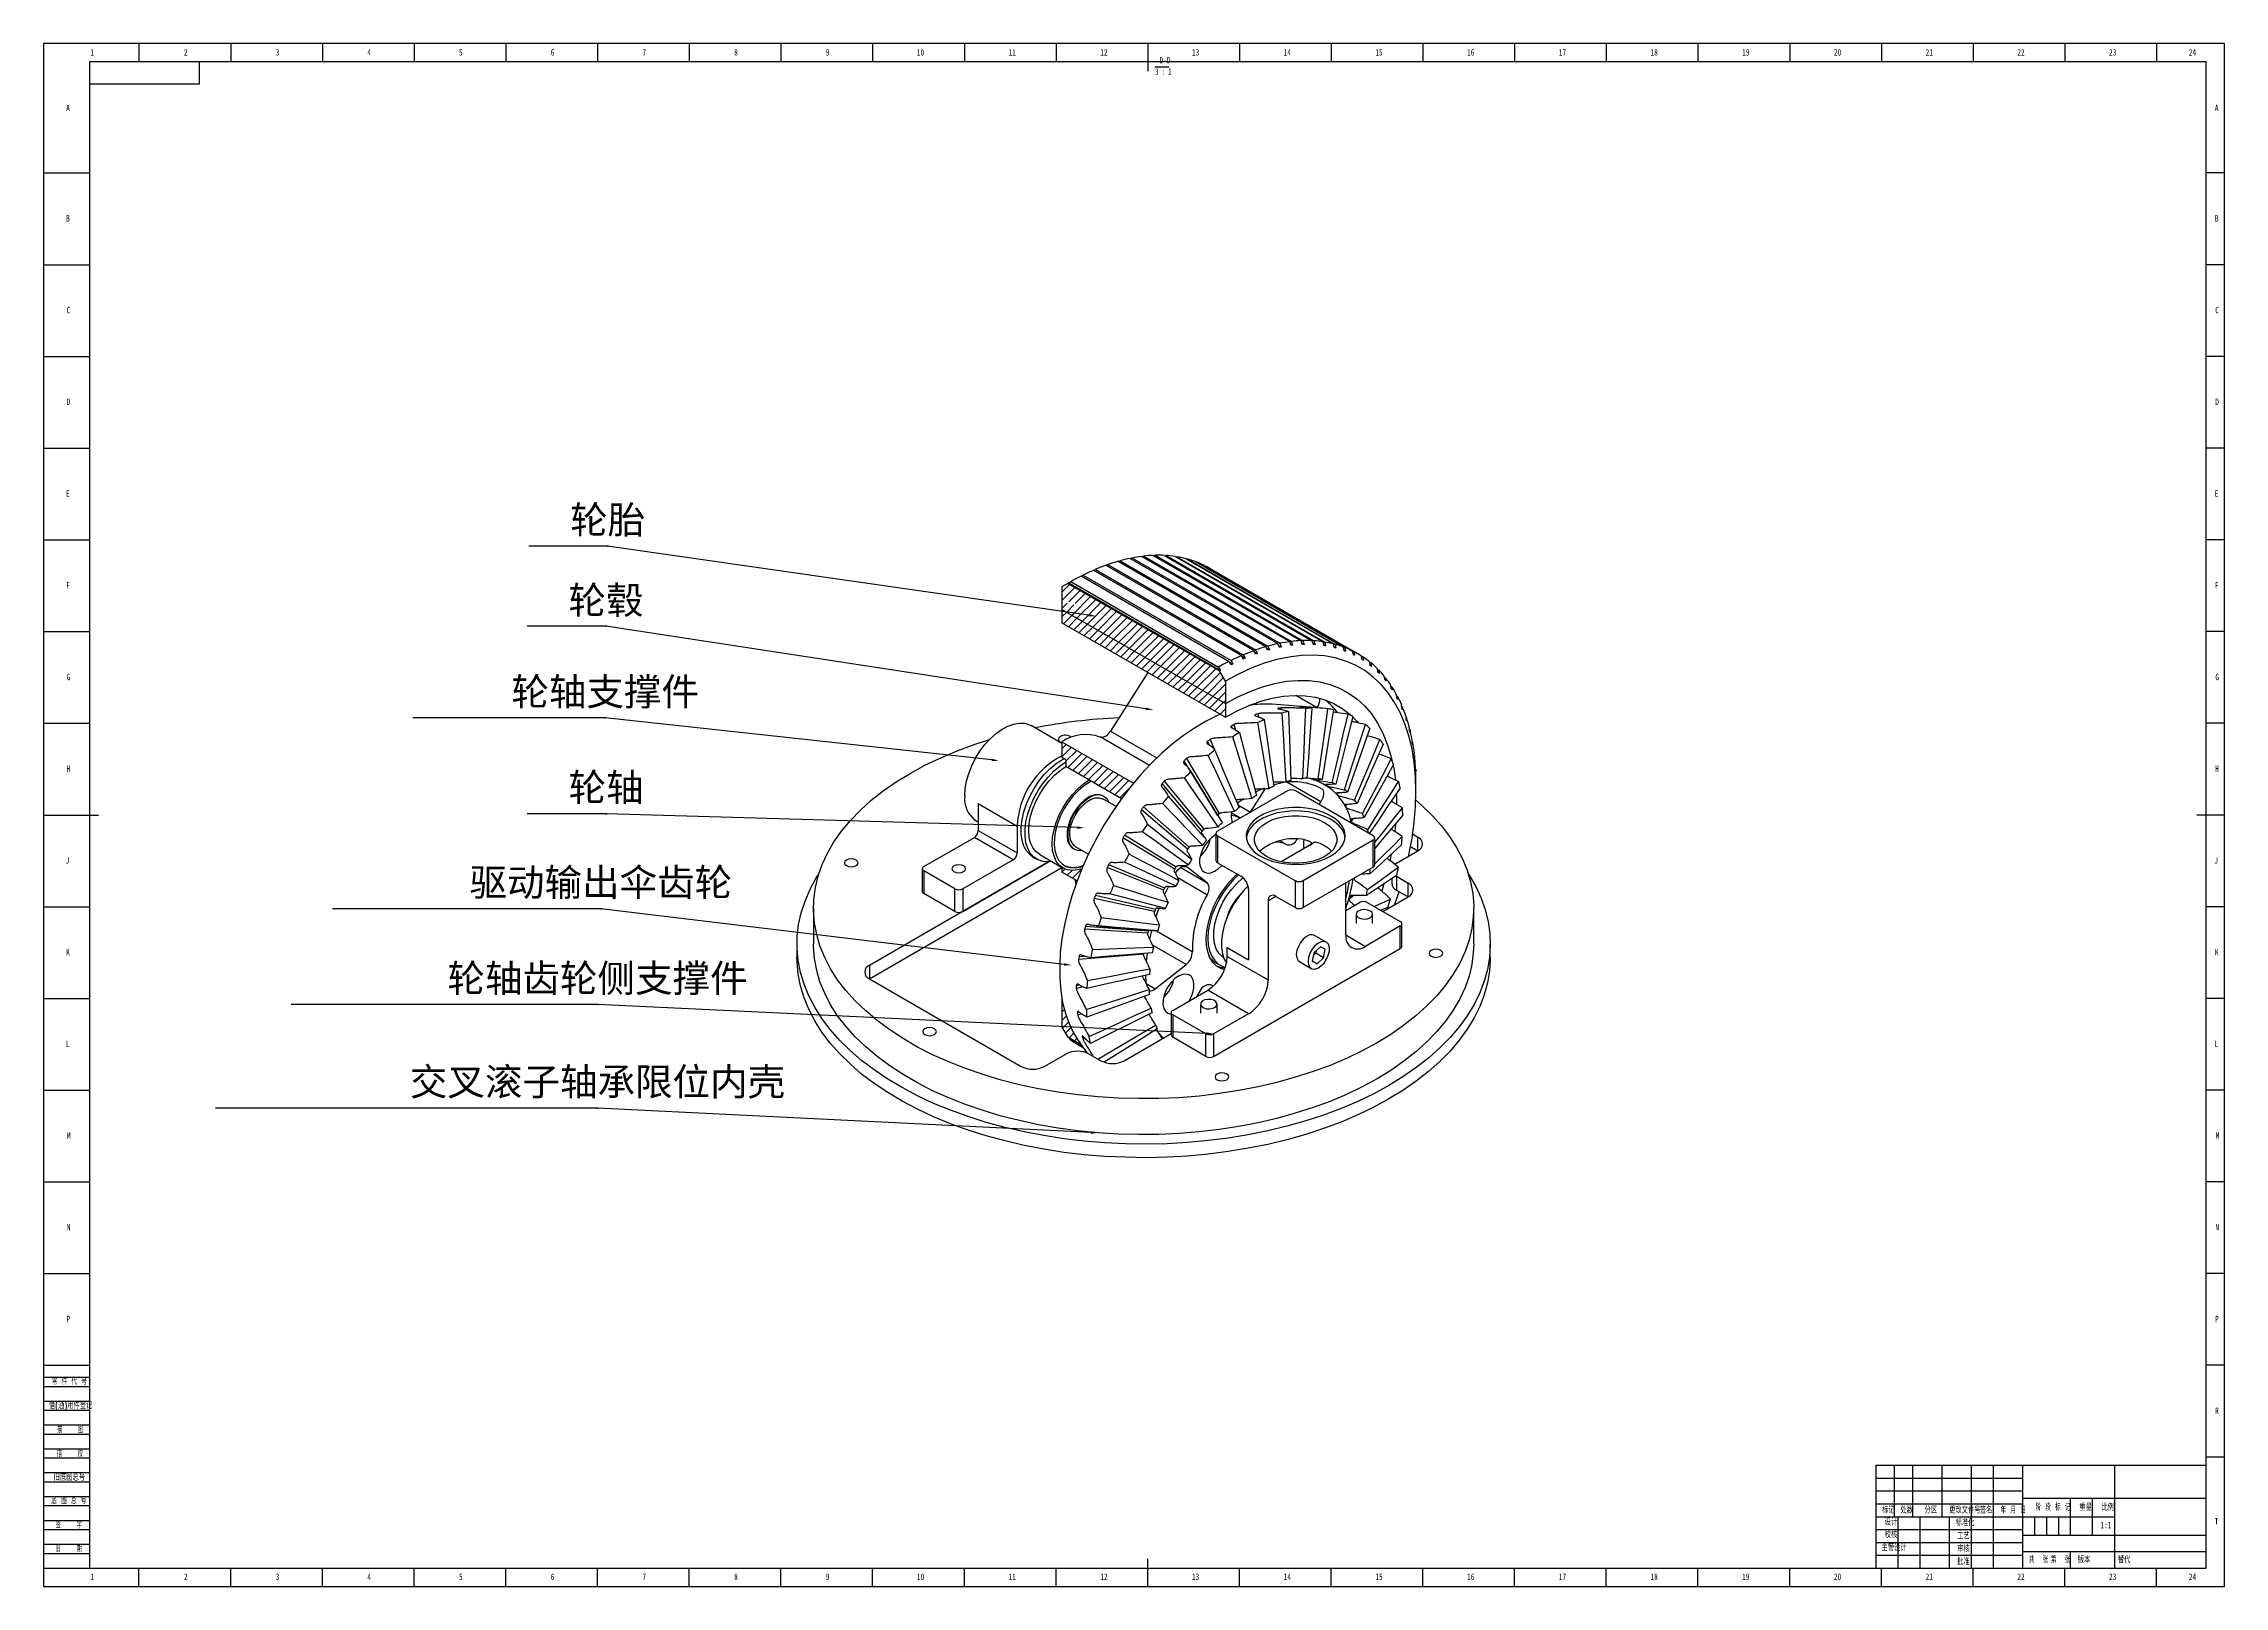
# Model space of a CAD drawing. Header units: millimetres. Extents: x 0 to 1189, y 0 to 841.
import ezdxf
from ezdxf import colors
from ezdxf.entities.mleader import LeaderData, LeaderLine
from ezdxf.math import Vec2, Vec3

# ---------------------------------------------------------------- set-up
doc = ezdxf.new("R2010")
doc.units = ezdxf.units.MM
for name, color, linetype in [('10', 7, 'Continuous'), ('5', 7, 'Continuous'), ('9', 7, 'Continuous'), ('SLD-0', 7, 'Continuous')]:
    doc.layers.add(name, color=color, linetype=linetype)
doc.styles.add('SLDTEXTSTYLE0', font='TXT', dxfattribs={"width": 0.7, "bigfont": 'bigfont'})
doc.styles.add('SLDTEXTSTYLE1', font='TXT', dxfattribs={"width": 0.6, "bigfont": 'bigfont'})
doc.styles.add('SLDTEXTSTYLE2', font='TXT', dxfattribs={"width": 0.614286, "bigfont": 'bigfont'})
doc.styles.add('SLDTEXTSTYLE3', font='TXT', dxfattribs={"width": 0.62, "bigfont": 'bigfont'})
doc.styles.add('SLDTEXTSTYLE4', font='TXT', dxfattribs={"width": 0.566667, "bigfont": 'bigfont'})
doc.styles.add('SLDTEXTSTYLE5', font='TXT', dxfattribs={"width": 0.7})
doc.styles.add('SLDTEXTSTYLE6', font='TXT', dxfattribs={"width": 0.62})

msp = doc.modelspace()

# ---------------------------------------------------------------- texts
at = {"layer": '10', "char_height": 3.5, "attachment_point": 2}
for s, insert, style in [('1', (26.5, 838), 'SLDTEXTSTYLE5'), ('2', (77.5, 838), 'SLDTEXTSTYLE5'), ('3', (127.5, 838), 'SLDTEXTSTYLE5'), ('4', (177.5, 838), 'SLDTEXTSTYLE5'), ('5', (227.5, 838), 'SLDTEXTSTYLE5'), ('6', (277.5, 838), 'SLDTEXTSTYLE5'), ('7', (327.5, 838), 'SLDTEXTSTYLE5'), ('8', (377.5, 838), 'SLDTEXTSTYLE5'), ('9', (427.5, 838), 'SLDTEXTSTYLE5'), ('10', (478.1, 838), 'SLDTEXTSTYLE5'), ('11', (528.1, 838), 'SLDTEXTSTYLE5'), ('12', (578.1, 838), 'SLDTEXTSTYLE5'), ('13', (628.1, 838), 'SLDTEXTSTYLE5'), ('14', (678.1, 838), 'SLDTEXTSTYLE5'), ('15', (728.1, 838), 'SLDTEXTSTYLE5'), ('16', (778.1, 838), 'SLDTEXTSTYLE5'), ('17', (828.1, 838), 'SLDTEXTSTYLE5'), ('18', (878.1, 838), 'SLDTEXTSTYLE5'), ('19', (928.1, 838), 'SLDTEXTSTYLE5'), ('20', (978.1, 838), 'SLDTEXTSTYLE5'), ('21', (1028.1, 838), 'SLDTEXTSTYLE5'), ('22', (1078.1, 838), 'SLDTEXTSTYLE5'), ('23', (1128.1, 838), 'SLDTEXTSTYLE5'), ('24', (1171.6, 838), 'SLDTEXTSTYLE5'), ('A', (13.3, 807.7), 'SLDTEXTSTYLE5'), ('A', (1184.8, 807.7), 'SLDTEXTSTYLE5'), ('B', (13.3, 747.5), 'SLDTEXTSTYLE5'), ('B', (1184.8, 747.5), 'SLDTEXTSTYLE5'), ('C', (13.5, 697.5), 'SLDTEXTSTYLE5'), ('C', (1185, 697.5), 'SLDTEXTSTYLE5'), ('D', (13.5, 647.5), 'SLDTEXTSTYLE5'), ('D', (1185, 647.5), 'SLDTEXTSTYLE5'), ('E', (13.3, 597.5), 'SLDTEXTSTYLE5'), ('E', (1184.8, 597.5), 'SLDTEXTSTYLE5'), ('F', (13.3, 547.5), 'SLDTEXTSTYLE5'), ('F', (1184.8, 547.5), 'SLDTEXTSTYLE5'), ('G', (13.6, 497.5), 'SLDTEXTSTYLE5'), ('G', (1185.1, 497.5), 'SLDTEXTSTYLE5'), ('H', (13.5, 447.5), 'SLDTEXTSTYLE5'), ('H', (1185, 447.5), 'SLDTEXTSTYLE5'), ('J', (13, 397.5), 'SLDTEXTSTYLE5'), ('J', (1184.5, 397.5), 'SLDTEXTSTYLE5'), ('K', (13.3, 347.5), 'SLDTEXTSTYLE5'), ('K', (1184.8, 347.5), 'SLDTEXTSTYLE5'), ('L', (13.2, 297.5), 'SLDTEXTSTYLE5'), ('L', (1184.7, 297.5), 'SLDTEXTSTYLE5'), ('M', (13.7, 247.5), 'SLDTEXTSTYLE5'), ('M', (1185.2, 247.5), 'SLDTEXTSTYLE5'), ('N', (13.6, 197.5), 'SLDTEXTSTYLE5'), ('N', (1185.1, 197.5), 'SLDTEXTSTYLE5'), ('P', (13.4, 147.5), 'SLDTEXTSTYLE5'), ('P', (1184.9, 147.5), 'SLDTEXTSTYLE5'), ('R', (1185, 97.5), 'SLDTEXTSTYLE5'), ('T', (1184.7, 37.3), 'SLDTEXTSTYLE5'), ('校核', (1007.2, 29.9), 'SLDTEXTSTYLE0'), ('主管设计', (1008.9, 22.8), 'SLDTEXTSTYLE0'), ('1', (26.5, 7), 'SLDTEXTSTYLE5'), ('2', (77.5, 7), 'SLDTEXTSTYLE5'), ('3', (127.5, 7), 'SLDTEXTSTYLE5'), ('4', (177.5, 7), 'SLDTEXTSTYLE5'), ('5', (227.5, 7), 'SLDTEXTSTYLE5'), ('6', (277.5, 7), 'SLDTEXTSTYLE5'), ('7', (327.5, 7), 'SLDTEXTSTYLE5'), ('8', (377.5, 7), 'SLDTEXTSTYLE5'), ('9', (427.5, 7), 'SLDTEXTSTYLE5'), ('10', (478.1, 7), 'SLDTEXTSTYLE5'), ('11', (528.1, 7), 'SLDTEXTSTYLE5'), ('12', (578.1, 7), 'SLDTEXTSTYLE5'), ('13', (628.1, 7), 'SLDTEXTSTYLE5'), ('14', (678.1, 7), 'SLDTEXTSTYLE5'), ('15', (728.1, 7), 'SLDTEXTSTYLE5'), ('16', (778.1, 7), 'SLDTEXTSTYLE5'), ('17', (828.1, 7), 'SLDTEXTSTYLE5'), ('18', (878.1, 7), 'SLDTEXTSTYLE5'), ('19', (928.1, 7), 'SLDTEXTSTYLE5'), ('20', (978.1, 7), 'SLDTEXTSTYLE5'), ('21', (1028.1, 7), 'SLDTEXTSTYLE5'), ('22', (1078.1, 7), 'SLDTEXTSTYLE5'), ('23', (1128.1, 7), 'SLDTEXTSTYLE5'), ('24', (1171.6, 7), 'SLDTEXTSTYLE5')]:
    msp.add_mtext(s, dxfattribs=dict(at, insert=insert, style=style))
at = {"layer": '10', "color": 7, "insert": (1112.5, 16.2), "char_height": 3.5, "attachment_point": 2, "style": 'SLDTEXTSTYLE0'}
msp.add_mtext('版本', dxfattribs=at)
at = {"layer": '9', "color": 7, "char_height": 3.5}
for s, insert, attachment_point, style in [('零 件 代 号', (4.5, 113.4), 1, 'SLDTEXTSTYLE2'), ('借(通)用件登记', (2.9, 100.3), 1, 'SLDTEXTSTYLE0'), ('描    图', (14.4, 87.2), 2, 'SLDTEXTSTYLE4'), ('描    校', (14.3, 74.1), 2, 'SLDTEXTSTYLE4'), ('旧底图总号', (5.5, 61.2), 1, 'SLDTEXTSTYLE0'), ('底 图 总 号', (4.2, 48.4), 1, 'SLDTEXTSTYLE2'), ('标记', (1005.8, 43.3), 2, 'SLDTEXTSTYLE0'), ('设计', (1007.2, 36.8), 2, 'SLDTEXTSTYLE0'), ('处数', (1015.8, 43.3), 2, 'SLDTEXTSTYLE0'), ('分区', (1028.9, 43.3), 2, 'SLDTEXTSTYLE0'), ('更改文件号', (1047.5, 43.3), 2, 'SLDTEXTSTYLE0'), ('标准化', (1047.6, 36.4), 2, 'SLDTEXTSTYLE0'), ('签名', (1059.1, 43.3), 2, 'SLDTEXTSTYLE0'), ('年 月 日', (1073.9, 43.3), 2, 'SLDTEXTSTYLE3'), ('阶 段 标 记', (1095.5, 44.8), 2, 'SLDTEXTSTYLE2'), ('重量', (1113.4, 44.8), 2, 'SLDTEXTSTYLE0'), ('比例', (1125.3, 44.8), 2, 'SLDTEXTSTYLE0'), ('签    字', (13.7, 35.2), 2, 'SLDTEXTSTYLE4'), ('工艺', (1046.7, 29.2), 2, 'SLDTEXTSTYLE0'), ('日    期', (13.8, 22.2), 2, 'SLDTEXTSTYLE4'), ('批准', (1046.7, 15.2), 2, 'SLDTEXTSTYLE0'), ('审核', (1046.7, 22.2), 2, 'SLDTEXTSTYLE0'), ('共  张', (1087.7, 16.2), 2, 'SLDTEXTSTYLE1'), ('第  张', (1099.7, 16.2), 2, 'SLDTEXTSTYLE1')]:
    msp.add_mtext(s, dxfattribs=dict(at, insert=insert, attachment_point=attachment_point, style=style))
at = {"layer": 'SLD-0', "char_height": 3.5}
for s, insert, attachment_point, style in [('1:1', (1124.4, 35.2), 2, 'SLDTEXTSTYLE5'), ('替代', (1130.9, 16.2), 1, 'SLDTEXTSTYLE0')]:
    msp.add_mtext(s, dxfattribs=dict(at, insert=insert, attachment_point=attachment_point, style=style))

# ---------------------------------------------------------------- blocks, each defined once
blk = doc.blocks.new('SW_HATCH_0')
at = {"color": 0, "linetype": 'Continuous', "lineweight": 18}
for p, q in [((-31.6, 112.1), (-27.4, 116.3)), ((-31.4, 107.8), (-24.6, 114.6)), ((-27.9, 106.8), (-21.7, 113)), ((-26.1, 99.6), (-16, 109.7)), ((-24.3, 105.9), (-18.9, 111.3)), ((-23.3, 98), (-13.2, 108)), ((-31.6, 103.1), (-28.7, 106)), ((-31.6, 98.6), (-29, 101.2)), ((-30.8, 94.9), (-26.1, 99.6)), ((-29, 101.2), (-25.1, 105.1)), ((-27.9, 93.3), (-23.3, 98)), ((-25.1, 91.6), (-20.4, 96.3)), ((-20.4, 96.3), (-10.3, 106.4)), ((-17.6, 94.7), (-7.5, 104.8)), ((-14.7, 93), (-4.6, 103.1)), ((-11.9, 91.4), (-1.8, 101.5)), ((-9, 89.7), (1, 99.8)), ((-6.2, 88.1), (3.9, 98.2)), ((-3.4, 86.4), (6.7, 96.5)), ((-22.2, 90), (-17.6, 94.7)), ((-19.4, 88.4), (-14.7, 93)), ((-16.6, 86.7), (-11.9, 91.4)), ((-13.7, 85.1), (-9, 89.7)), ((-10.9, 83.4), (-6.2, 88.1)), ((-8, 81.8), (-3.4, 86.4)), ((-5.2, 80.1), (-0.5, 84.8)), ((-0.5, 84.8), (9.6, 94.9)), ((2.3, 83.2), (12.4, 93.3)), ((5.2, 81.5), (15.3, 91.6)), ((8, 79.9), (18.1, 90)), ((10.9, 78.2), (21, 88.3)), ((13.7, 76.6), (23.8, 86.7)), ((16.6, 74.9), (26.7, 85)), ((19.4, 73.3), (29.5, 83.4)), ((-2.3, 78.5), (2.3, 83.2)), ((0.5, 76.9), (5.2, 81.5)), ((3.4, 75.2), (8, 79.9)), ((6.2, 73.6), (10.9, 78.2)), ((9.1, 71.9), (13.7, 76.6)), ((11.9, 70.3), (16.6, 74.9)), ((14.8, 68.6), (19.4, 73.3)), ((17.6, 67), (22.3, 71.7)), ((22.3, 71.7), (32.4, 81.8)), ((25.1, 70), (35.2, 80.1)), ((28, 68.4), (38.1, 78.5)), ((30.8, 66.7), (40.9, 76.8)), ((33.7, 65.1), (43.7, 75.2)), ((36.5, 63.4), (46.6, 73.5)), ((39.3, 61.8), (49.4, 71.9)), ((20.5, 65.4), (25.1, 70)), ((23.3, 63.7), (28, 68.4)), ((26.1, 62.1), (30.8, 66.7)), ((29, 60.4), (33.7, 65.1)), ((31.8, 58.8), (36.5, 63.4)), ((34.7, 57.1), (39.3, 61.8)), ((37.5, 55.5), (42.2, 60.2)), ((42.2, 60.2), (52.3, 70.2)), ((45, 58.5), (54.8, 68.2)), ((47.9, 56.9), (56.4, 65.4)), ((50.7, 55.2), (57.5, 62)), ((40.4, 53.9), (45, 58.5)), ((43.2, 52.2), (47.9, 56.9)), ((46.1, 50.6), (50.7, 55.2)), ((48.9, 48.9), (53.6, 53.6)), ((51.8, 47.3), (56.4, 51.9)), ((53.6, 53.6), (57.5, 57.5)), ((54.6, 45.6), (57.5, 48.5)), ((56.4, 51.9), (57.5, 53)), ((57.5, 44), (57.5, 44)), ((-31.6, 26.7), (-29.2, 29.1)), ((-31.6, 22.3), (-26.4, 27.5)), ((-29.5, 19.9), (-23.5, 25.8)), ((-28.5, 16.4), (-20.7, 24.2)), ((-25.6, 14.8), (-17.9, 22.6)), ((-22.8, 13.1), (-15, 20.9)), ((-19.9, 11.5), (-12.2, 19.3)), ((-17.1, 9.9), (-9.3, 17.6)), ((-14.2, 8.2), (-6.5, 16)), ((-11.4, 6.6), (-3.6, 14.3)), ((-8.5, 4.9), (-0.8, 12.7)), ((-5.7, 3.3), (2.1, 11.1)), ((-2.8, 1.6), (4.9, 9.4)), ((0, 0), (5.1, 5.1)), ((-31.6, -40.6), (-29.9, -38.8)), ((-28.7, -42.2), (-26.1, -39.6)), ((-25.9, -43.8), (-20.7, -38.7)), ((-31.6, -116.9), (-30.3, -115.6)), ((-31.6, -121.4), (-29.2, -119)), ((-31.3, -125.6), (-28, -122.3)), ((-29.7, -128.4), (-26.7, -125.5)), ((-27.7, -131), (-25.2, -128.4)), ((-24.9, -132.6), (-23.5, -131.3)), ((-22, -134.3), (-21.7, -133.9))]:
    blk.add_line(p, q, dxfattribs=at)
blk = doc.blocks.new('SW_NOTE_0')
at = {"layer": '10', "color": 0}
blk.add_line((-1.2, -0.9), (6.4, -0.9), dxfattribs=at)
at = {"layer": '10', "color": 0, "char_height": 3.5, "attachment_point": 2}
for s, insert, style in [('D-D', (4.3, 4.5), 'SLDTEXTSTYLE5'), ('3 : 1', (3.4, -1.7), 'SLDTEXTSTYLE6')]:
    blk.add_mtext(s, dxfattribs=dict(at, insert=insert, style=style))

# ---------------------------------------------------------------- linework, layer by layer
at = {"color": 7, "linetype": 'Continuous', "lineweight": 25}
for p, q in [((586.1, 558.7), (586.9, 559.1)), ((586.9, 559.1), (667.5, 512.6)), ((592.4, 560.4), (673, 513.9)), ((592.7, 560.3), (593.4, 560.6)), ((593.4, 560.6), (674, 514.1)), ((598.8, 561.5), (679.4, 515)), ((599.1, 561.3), (599.8, 561.6)), ((599.8, 561.6), (680.4, 515.1)), ((605, 562), (685.6, 515.5)), ((605.4, 561.8), (606, 562.1)), ((606, 562.1), (686.6, 515.5)), ((611.1, 562), (691.7, 515.5)), ((611.6, 561.7), (612, 562)), ((612, 562), (692.6, 515.4)), ((617, 561.4), (697.6, 514.9)), ((617.5, 561.1), (617.9, 561.3)), ((617.9, 561.3), (698.5, 514.8)), ((622.6, 560.3), (703.2, 513.8)), ((623.2, 560), (623.5, 560.1)), ((623.5, 560.1), (704.1, 513.5)), ((558.9, 547), (560, 547.7)), ((558.9, 547), (641.6, 499.3)), ((560, 547.7), (640.6, 501.1)), ((565.7, 550.8), (646.3, 504.2)), ((565.8, 550.7), (566.8, 551.3)), ((566.8, 551.3), (647.4, 504.8)), ((572.5, 554), (653.1, 507.4)), ((572.6, 553.9), (573.5, 554.4)), ((573.5, 554.4), (654.1, 507.9)), ((579.2, 556.7), (659.8, 510.1)), ((579.4, 556.5), (580.2, 557)), ((580.2, 557), (660.8, 510.5)), ((585.8, 558.8), (666.4, 512.3)), ((628, 558.6), (708.6, 512.1)), ((628.6, 558.3), (628.8, 558.3)), ((628.8, 558.3), (709.4, 511.8)), ((633.1, 556.4), (713.7, 509.9)), ((633.8, 556), (633.9, 556)), ((633.9, 556), (714.5, 509.5)), ((716.5, 508.4), (635.9, 554.9)), ((558.4, 546.7), (555.2, 544.9)), ((555.2, 544.9), (555.2, 532.6)), ((558.4, 546.7), (641.1, 499)), ((555.2, 532.6), (644.3, 481.2)), ((555.2, 532.6), (555.2, 525.3)), ((555.2, 525.3), (644.3, 473.9)), ((667.2, 510.3), (666.4, 512.3)), ((666.8, 511.5), (668.3, 510.6)), ((667.5, 512.6), (668.3, 510.6)), ((673.7, 511.9), (673, 513.9)), ((673.3, 512.9), (674.7, 512.1)), ((674, 514.1), (674.7, 512.1)), ((680, 513), (679.4, 515)), ((679.8, 513.8), (681, 513.1)), ((680.4, 515.1), (681, 513.1)), ((686.2, 513.5), (685.6, 515.5)), ((686, 514.2), (687.2, 513.5)), ((686.6, 515.5), (687.2, 513.5)), ((692.3, 513.5), (691.7, 515.5)), ((692.1, 514.1), (693.2, 513.4)), ((692.6, 515.4), (693.2, 513.4)), ((698.1, 512.9), (697.6, 514.9)), ((697.9, 513.4), (699, 512.8)), ((698.5, 514.8), (699, 512.8)), ((703.6, 511.8), (703.2, 513.8)), ((703.6, 512.1), (704.5, 511.6)), ((704.1, 513.5), (704.5, 511.6)), ((709, 510.2), (708.6, 512.1)), ((709.4, 511.8), (709.8, 509.9)), ((640.6, 501.1), (641.6, 499.3)), ((647.3, 502.3), (646.3, 504.2)), ((646.4, 504), (648.4, 502.9)), ((647.4, 504.8), (648.4, 502.9)), ((654, 505.5), (653.1, 507.4)), ((653.3, 507), (655.1, 506)), ((654.1, 507.9), (655.1, 506)), ((660.7, 508.2), (659.8, 510.1)), ((660.1, 509.5), (661.7, 508.6)), ((660.8, 510.5), (661.7, 508.6)), ((708.9, 510.3), (709.8, 509.9)), ((714.1, 508), (713.7, 509.9)), ((714, 508), (714.8, 507.6)), ((714.5, 509.5), (714.8, 507.6)), ((718.8, 505.3), (718.5, 507.2)), ((718.6, 507.1), (719.3, 506.7)), ((719.3, 506.7), (719.6, 504.8)), ((723.3, 502), (723.1, 503.9)), ((723.1, 503.7), (723.7, 503.4)), ((723.7, 503.4), (724, 501.5)), ((727.5, 498.3), (727.3, 500.2)), ((727.3, 499.9), (727.9, 499.5)), ((727.9, 499.5), (728.1, 497.7)), ((602.1, 498.2), (581.6, 466.2)), ((644.3, 493.5), (641.1, 499)), ((644.3, 493.5), (644.3, 481.2)), ((731.3, 494.1), (731.1, 495.9)), ((731.1, 495.5), (731.7, 495.2)), ((731.7, 495.2), (731.8, 493.4)), ((734.7, 489.4), (734.6, 491.2)), ((734.6, 490.7), (735.1, 490.4)), ((735.1, 490.4), (735.2, 488.7)), ((644.3, 481.2), (644.3, 473.9)), ((662, 475.7), (662.3, 473.9)), ((688, 479.4), (669.9, 480.9)), ((673.3, 478.7), (672.9, 478.6)), ((673.3, 478.4), (673.3, 478.7)), ((674.5, 478.9), (674.6, 478.1)), ((694.4, 479), (682.8, 485.7)), ((737.8, 484.3), (737.7, 486)), ((737.7, 485.4), (738.2, 485.2)), ((738.2, 485.2), (738.3, 483.5)), ((740.5, 478.8), (740.4, 480.4)), ((740.5, 479.7), (740.8, 479.5)), ((740.8, 479.5), (740.9, 477.9)), ((555.2, 459.5), (538.4, 469.2)), ((581.6, 466.2), (606.9, 451.6)), ((648, 468), (647.6, 469.1)), ((649, 469.9), (649.9, 466.8)), ((660.6, 475.2), (660.3, 475)), ((660.8, 474.5), (660.6, 475.2)), ((742.8, 472.8), (742.8, 474.4)), ((742.8, 473.6), (743.1, 473.4)), ((743.1, 473.4), (743.2, 471.8)), ((744.7, 466.5), (744.7, 468)), ((744.7, 467.1), (745, 466.9)), ((745, 466.9), (745, 465.4)), ((555.2, 460.4), (594.2, 437.8)), ((555.2, 460.4), (555.2, 451.8)), ((602.9, 447.5), (576, 463.1)), ((635.5, 458.8), (634.6, 460.7)), ((636, 461.7), (638.3, 456.1)), ((746.2, 459.7), (746.2, 461.2)), ((746.2, 460.2), (746.4, 460.1)), ((746.4, 460.1), (746.4, 458.7)), ((747.3, 452.7), (747.3, 454.1)), ((747.3, 453), (747.4, 452.9)), ((747.4, 452.9), (747.5, 451.6)), ((557.3, 450.6), (555.2, 451.8)), ((557.3, 450.6), (557.3, 446.9)), ((587.7, 429.4), (557.3, 446.9)), ((640.1, 420.4), (621.9, 450.1)), ((623.2, 451.3), (641, 421.3)), ((688.8, 440.8), (695, 440.3)), ((692.9, 440), (692.9, 439.7)), ((748, 445.3), (748, 446.6)), ((748, 445.5), (748.1, 445.5)), ((748.1, 445.5), (748.1, 444.2)), ((584.7, 425.2), (577.5, 429.3)), ((578.3, 430.6), (577.9, 430.8)), ((631.6, 411.7), (609.8, 437.6)), ((611, 439), (632.5, 412.7)), ((678.2, 433.7), (640, 411.6)), ((654.4, 429.4), (651.3, 427.4)), ((658, 422.1), (666.2, 434.9)), ((696.4, 427.7), (677.8, 438.4)), ((724.9, 409.2), (682.5, 433.7)), ((699, 436.9), (699, 437.1)), ((699.8, 437.2), (699.6, 436.4)), ((704.8, 432.1), (704.9, 432.4)), ((705.6, 432.5), (705.3, 431.5)), ((748.2, 437.7), (748.2, 438.9)), ((748.2, 433.4), (748.2, 437.1)), ((508.4, 417.3), (509.6, 416.6)), ((509.6, 426.7), (530.8, 414.5)), ((509.6, 426.7), (509.6, 412)), ((623.7, 401.8), (598.5, 423.4)), ((599.6, 425), (624.5, 402.9)), ((647.5, 419.4), (648.1, 416.3)), ((652.3, 419), (647.6, 421.7)), ((650.8, 426.9), (651.3, 427.4)), ((651.1, 426), (658, 422.1)), ((652.6, 418.9), (652.3, 419)), ((652.6, 418.8), (652.3, 419)), ((658, 422.1), (657.8, 421.9)), ((658, 422.1), (658.1, 422)), ((695.4, 426.2), (696.4, 427.7)), ((709.4, 425.7), (709.6, 426.1)), ((710.3, 426.2), (709.8, 424.9)), ((712.8, 417.8), (713, 418.3)), ((713.8, 418.5), (713, 416.9)), ((479.9, 392.4), (507.5, 408.3)), ((528.7, 396.1), (507.5, 408.3)), ((509.6, 412), (530.8, 399.8)), ((530.8, 414.5), (530.8, 399.8)), ((616.7, 391), (588.4, 408)), ((589.4, 409.7), (617.4, 392.2)), ((639.2, 410.4), (639.2, 395.7)), ((640, 409.2), (682.5, 384.7)), ((640, 409.2), (640, 394.5)), ((677.8, 404.3), (674.1, 406.4)), ((693.5, 405.8), (674.8, 394.9)), ((724.9, 406.7), (686.7, 384.7)), ((724.9, 392), (724.9, 406.7)), ((725.8, 393.3), (725.8, 408)), ((749.3, 408.3), (746.4, 410)), ((749.3, 401), (749.3, 408.3)), ((547.8, 394.9), (450.2, 338.5)), ((528.7, 396.1), (501.1, 380.2)), ((501.1, 367.9), (547.8, 394.9)), ((539.4, 397.6), (541.6, 396.4)), ((543.1, 399), (555.8, 391.6)), ((561.4, 402.2), (561.8, 402)), ((562.5, 403.3), (569.7, 399.2)), ((580.6, 393.5), (611.2, 380.8)), ((623.4, 392.1), (622.9, 392.4)), ((640, 394.5), (652.8, 387.1)), ((737.6, 394.2), (736.6, 393.6)), ((737.6, 394.2), (749.3, 401)), ((745.3, 403.3), (749.3, 401)), ((450.2, 331.2), (555.2, 391.8)), ((479, 391.2), (479, 378.9)), ((496.9, 380.2), (479.9, 390)), ((479.9, 390), (479.9, 377.7)), ((555.2, 392), (555.2, 389.3)), ((563.5, 384.6), (555.2, 389.3)), ((562.2, 385.3), (562.7, 382.5)), ((610.7, 379.6), (579.8, 391.8)), ((613.3, 381.6), (611.1, 377.1)), ((634.3, 377), (618.4, 386.2)), ((620, 391.9), (634.4, 383.5)), ((634.4, 383.5), (623.4, 392.1)), ((682.5, 370), (682.5, 384.7)), ((724.9, 392), (686.7, 370)), ((686.7, 384.7), (686.7, 370)), ((710, 355.1), (710, 383.5)), ((735, 385.7), (735, 383.2)), ((737.2, 387.2), (737.6, 386.9)), ((744, 383.2), (737.6, 386.9)), ((737.6, 386.9), (737.6, 379.5)), ((744, 375.9), (744, 383.2)), ((419.7, 369.8), (419.7, 350.2)), ((496.9, 367.9), (479.9, 377.7)), ((496.9, 367.9), (496.9, 380.2)), ((501.1, 380.2), (501.1, 367.9)), ((605.7, 367.9), (572.8, 375)), ((573.5, 376.8), (606.2, 369.1)), ((657, 379.8), (657, 341.6)), ((671.9, 376.1), (667.6, 373.7)), ((667.6, 373.7), (667.6, 330.6)), ((671.9, 376.1), (682.5, 370)), ((710, 368.5), (717.5, 372.8)), ((714.3, 376.6), (711.8, 374.7)), ((712.1, 375.9), (713, 376.6)), ((721.7, 372.8), (739.7, 362.4)), ((732.9, 370.1), (729, 368.6)), ((730.2, 367.9), (744, 375.9)), ((736.6, 371.6), (739, 378.7)), ((737.6, 379.5), (744, 375.9)), ((779.7, 350.2), (779.7, 369.8)), ((602.1, 356.1), (567.6, 358.2)), ((568.1, 359.9), (602.4, 357.4)), ((606.7, 357.5), (607.4, 357.4)), ((606.8, 357.4), (626.3, 346.1)), ((715.6, 366.4), (715.6, 361.5)), ((739.7, 360), (720.7, 348.9)), ((724.6, 361.5), (724.6, 366.4)), ((739.7, 347.7), (739.7, 360)), ((740.6, 348.9), (740.6, 361.2)), ((410.7, 350.2), (410.7, 342.8)), ((601.6, 345), (601.1, 340.5)), ((622.9, 339), (604.6, 349.6)), ((637.9, 288.9), (739.7, 347.7)), ((645.3, 343.4), (645.3, 348.3)), ((645.3, 348.3), (657, 341.6)), ((692.5, 345.4), (691.7, 340.8)), ((693.6, 345.1), (692.2, 343.8)), ((696.1, 348.7), (692.5, 345.4)), ((699.3, 351.2), (693, 354.9)), ((693.9, 346.7), (693.6, 345.1)), ((697.9, 342.7), (693.6, 345.1)), ((698.7, 347.3), (696.1, 348.7)), ((697.9, 342.7), (698.7, 347.3)), ((710, 355.1), (720.7, 348.9)), ((788.7, 342.8), (788.7, 350.2)), ((450.2, 338.5), (450.2, 331.2)), ((599.8, 344.6), (564.3, 341.7)), ((564.6, 343.4), (567.3, 343.6)), ((600.8, 333.1), (601, 328.7)), ((606.1, 325.7), (622.9, 339)), ((639.1, 340), (641.3, 338.8)), ((645.3, 343.4), (667.6, 330.6)), ((684.7, 340.6), (691.1, 336.9)), ((694.3, 339.4), (691.7, 340.9)), ((691.7, 340.8), (694.3, 339.4)), ((694.3, 339.4), (697.9, 342.7)), ((450.2, 331.2), (532.9, 283.4)), ((563.1, 327.6), (564.5, 327.9)), ((566.8, 326.8), (563.1, 326)), ((601.2, 328.6), (606.1, 325.7)), ((615.7, 314), (634.7, 325.1)), ((630.6, 324.8), (628.5, 321.4)), ((657, 312.2), (634.7, 325.1)), ((637.7, 327.3), (636.2, 327.9)), ((555.2, 320.6), (555.2, 317.1)), ((556, 316.6), (555.2, 317.1)), ((555.2, 317.1), (555.2, 304.8)), ((563.7, 312.9), (564.5, 313.2)), ((565.9, 312.1), (563.9, 311.4)), ((614.8, 312.8), (614.8, 300.6)), ((633.7, 301.2), (615.7, 311.6)), ((615.7, 311.6), (615.7, 299.3)), ((630.8, 317.4), (630.8, 312.5)), ((657, 312.2), (637.9, 301.2)), ((639.8, 312.5), (639.8, 317.4)), ((555.2, 304.8), (558.4, 299.3)), ((565.8, 295.1), (558.4, 299.3)), ((560, 297.8), (559.4, 298.7)), ((560, 297.8), (566.5, 294)), ((564.1, 297.5), (568.7, 290.8)), ((566.3, 299.7), (566.7, 299.8)), ((567.7, 298.8), (566.7, 298.4)), ((589.1, 286.5), (614.8, 301.3)), ((609.5, 300), (609.2, 299.8)), ((633.7, 288.9), (615.7, 299.3)), ((633.7, 288.9), (633.7, 301.2)), ((637.9, 301.2), (637.9, 288.9)), ((545.6, 283.4), (557.3, 290.2)), ((570, 290.2), (576.4, 286.5))]:
    msp.add_line(p, q, dxfattribs=at)
at = {"color": 7, "linetype": 'Continuous', "lineweight": 25, "flags": 128}
for points in [[(744.2, 398), (744.4, 398.8), (746.1, 407.8), (747.3, 416.5), (748, 425.1), (748.2, 433.4), (748, 441.5), (747.3, 449.2), (746.1, 456.6), (744.4, 463.6), (742.2, 470.2), (739.6, 476.3), (736.6, 481.9), (733.1, 487.1), (729.2, 491.7), (724.9, 495.7), (720.3, 499.2), (715.2, 502.1), (709.9, 504.4), (704.2, 506.1), (698.3, 507.2), (692.1, 507.6), (685.7, 507.4), (679.1, 506.6), (672.3, 505.2), (665.4, 503.2), (658.4, 500.5), (651.4, 497.3), (644.3, 493.5)], [(644.3, 481.2), (651.1, 484.9), (657.9, 487.9), (664.6, 490.4), (671.2, 492.2), (677.6, 493.4), (683.9, 493.9), (690, 493.8), (695.8, 493.1), (701.3, 491.7), (706.6, 489.7), (711.5, 487), (716, 483.8), (720.2, 480), (724, 475.6), (727.3, 470.6), (730.2, 465.2), (732.6, 459.2), (734.6, 452.8), (735.3, 449.8)], [(644.3, 481.2), (651.1, 484.9), (657.9, 487.9), (664.6, 490.4), (671.2, 492.2), (677.6, 493.4), (683.9, 493.9), (690, 493.8), (695.8, 493.1), (701.3, 491.7), (706.6, 489.7), (711.5, 487), (716, 483.8), (720.2, 480), (724, 475.6), (727.3, 470.6), (730.2, 465.2), (732.6, 459.2), (734.6, 452.8), (735.3, 449.8)], [(644.3, 473.9), (650.8, 477.3), (657.3, 480.2), (663.6, 482.5), (669.9, 484.2), (676.1, 485.3), (682, 485.7), (687.8, 485.5), (693.3, 484.7), (698.5, 483.3), (703.4, 481.2), (708, 478.6), (712.3, 475.3), (713.1, 474.6)], [(677.5, 438.6), (676.6, 453.8), (676, 465), (675.3, 476.1)], [(678.8, 477), (679.3, 461.7), (679.6, 450.5), (680, 439.3)], [(686.5, 440.4), (687.2, 455.9), (687.7, 467.3), (688.2, 478.6)], [(691.5, 478.8), (690.4, 463.3), (689.6, 451.9), (688.8, 440.6)], [(695, 440.3), (697.1, 455.7), (698.7, 467.1), (700.2, 478.4)], [(703.3, 477.9), (700.7, 462.5), (698.9, 451.2), (697.1, 439.9)], [(502.2, 431), (502.4, 434.9), (503.1, 439), (504.4, 443.1), (506, 447.3), (508.1, 451.4), (510.5, 455.3), (513.2, 458.9), (516.2, 462.2), (519.3, 465), (522.6, 467.2), (525.8, 469), (529, 470.1), (532.1, 470.6), (534.9, 470.5), (537.5, 469.7), (538.4, 469.2)], [(641.5, 475.5), (639.6, 474.6), (633.5, 471.5), (627.4, 467.9), (621.4, 463.8), (615.4, 459.1), (609.5, 454), (603.7, 448.4), (598.1, 442.4), (592.7, 436), (587.5, 429.2), (582.7, 422.2), (578.1, 414.9), (573.8, 407.4), (569.9, 399.7), (566.4, 392), (563.3, 384.1), (560.6, 376.2), (558.4, 368.4), (556.6, 360.6), (555.2, 353), (554.3, 345.5), (554, 338.3), (554, 331.3), (554.6, 324.6), (555.6, 318.3), (557.1, 312.3), (559.1, 306.8), (561.5, 301.7), (564.1, 297.5)], [(652, 465.4), (655.7, 451.5), (658.5, 441.4), (661.2, 431.2)], [(668.2, 435), (665.6, 449.6), (663.8, 460.2), (662, 470.9)], [(665.5, 472.5), (667.6, 457.8), (669.1, 447), (670.7, 436.2)], [(702.6, 438.2), (706.1, 453.3), (708.6, 464.4), (711.2, 475.4)], [(713.8, 474.2), (710, 459.2), (707.3, 448.3), (704.5, 437.3)], [(709.3, 434.3), (713.9, 448.7), (717.3, 459.3), (720.7, 469.8)], [(723, 467.9), (718.1, 453.7), (714.5, 443.3), (710.9, 432.9)], [(713.9, 473.9), (716.2, 471.5), (716.6, 471)], [(727, 296.3), (718.9, 291.9), (710.4, 287.8), (701.5, 284), (692.1, 280.6), (682.4, 277.5), (672.4, 274.7), (662.2, 272.3), (651.7, 270.3), (641, 268.6), (630.1, 267.3), (619.1, 266.4), (608.1, 266), (597, 265.9), (585.9, 266.2), (574.9, 266.8), (563.9, 267.9), (553.2, 269.4), (542.5, 271.2), (532.1, 273.4), (522, 276), (512.2, 279), (502.6, 282.3), (493.5, 285.9), (484.7, 289.8), (476.4, 294), (468.6, 298.6), (461.3, 303.4), (454.4, 308.4), (448.2, 313.7), (442.5, 319.2), (437.4, 324.9), (432.9, 330.7), (429.1, 336.7), (425.9, 342.9), (423.3, 349.1), (421.5, 355.4), (420.3, 361.8), (419.8, 368.2), (419.9, 374.6), (420.8, 380.9), (422.3, 387.3), (424.5, 393.5), (427.4, 399.7), (430.9, 405.8), (435.1, 411.7), (439.9, 417.5), (445.3, 423.1), (451.2, 428.5), (457.8, 433.6), (464.9, 438.6), (472.5, 443.2), (480.5, 447.6), (489.1, 451.7), (498, 455.5), (507.4, 458.9), (515.7, 461.6)], [(554.4, 463.3), (553.6, 462.6), (553.3, 461.8), (553.6, 460.9), (554.4, 460.2), (555.2, 459.9)], [(649.3, 422.5), (643.5, 434.9), (639.3, 444), (635, 453)], [(638.5, 455.9), (643.9, 443.2), (647.8, 433.9), (651.8, 424.5)], [(658.7, 429.6), (654.5, 443.2), (651.5, 453.2), (648.4, 463.1)], [(714.8, 428.6), (720.4, 442), (724.5, 451.9), (728.6, 461.7)], [(730.4, 459.1), (724.6, 446), (720.3, 436.4), (716.1, 426.8)], [(539.4, 397.6), (537.8, 398.8), (535.9, 400.9), (534.5, 403.5), (533.5, 406.6), (533, 410.1), (533, 414), (533.5, 418.1), (534.5, 422.3), (535.9, 426.6), (537.8, 430.9), (540, 435), (542.6, 438.9), (545.5, 442.5), (548.6, 445.7), (551.9, 448.4), (555.2, 450.6), (556.3, 451.2)], [(549.8, 395.1), (547.7, 394.9), (544.8, 395.1), (542.2, 396), (539.9, 397.6), (538, 399.6), (536.6, 402.3), (535.6, 405.4), (535.1, 408.9), (535.1, 412.7), (535.6, 416.8), (536.6, 421.1), (538, 425.4), (539.9, 429.6), (542.2, 433.8), (544.8, 437.7), (547.7, 441.2), (550.7, 444.4), (554, 447.2), (557.3, 449.4)], [(543.1, 399), (543.1, 399), (541, 400.6), (539.4, 402.7), (538.1, 405.4), (537.4, 408.5), (537.2, 412), (537.4, 415.8), (538.1, 419.8), (539.4, 423.8), (541, 427.9), (543.1, 431.9), (545.5, 435.6), (548.2, 439.1), (551.1, 442.2), (554.2, 444.8), (557.3, 446.9)], [(640.3, 414), (632.9, 424.9), (627.5, 432.8), (622.1, 440.8)], [(625.5, 444.2), (632.4, 432.9), (637.5, 424.6), (642.6, 416.4)], [(719.1, 421.3), (725.4, 433.4), (730.1, 442.3), (734.7, 451.2)], [(736, 448.1), (729.5, 436.3), (724.7, 427.7), (720, 419.1)], [(735.8, 447.5), (736.1, 446), (737, 439.7)], [(735.8, 447.5), (736.1, 446), (737, 439.7)], [(566.1, 391.2), (563.8, 390.6), (560.9, 390.3), (558.2, 390.6), (555.8, 391.6), (553.7, 393.2), (552.1, 395.4), (550.9, 398), (550.1, 401.2), (549.9, 404.7), (550.1, 408.4), (550.9, 412.4), (552.1, 416.5), (553.7, 420.6), (555.8, 424.5), (558.2, 428.3), (560.9, 431.7), (563.8, 434.8), (566.9, 437.5), (570, 439.6)], [(571.1, 438.9), (570, 438.3), (567, 436.3), (564, 433.7), (561.2, 430.7), (558.6, 427.3), (556.3, 423.6), (554.3, 419.7), (552.8, 415.8), (551.7, 411.8), (551.1, 408), (551, 404.4), (551.3, 401.1), (552.2, 398.2), (553.5, 395.7), (555.3, 393.8), (557.4, 392.5), (559.8, 391.8), (562.6, 391.7), (565.5, 392.3), (566.7, 392.7)], [(569.6, 430), (567.3, 428.4), (565, 426.3), (563, 423.7), (561.2, 420.9), (559.7, 417.9), (558.7, 414.9), (558.1, 411.9), (558, 409.1), (558.3, 406.6), (559.1, 404.6), (560.4, 403), (561.4, 402.2)], [(570, 429.8), (567.7, 428.1), (565.4, 426), (563.4, 423.5), (561.6, 420.7), (560.1, 417.7), (559.1, 414.7), (558.5, 411.7), (558.4, 408.9), (558.7, 406.4), (559.6, 404.3), (560.8, 402.7), (562.4, 401.7), (564.4, 401.2), (566, 401.3)], [(562.5, 403.3), (562, 403.7), (560.7, 405.1), (559.8, 407.1), (559.5, 409.5), (559.6, 412.2), (560.2, 415.1), (561.3, 418.1), (562.7, 421), (564.6, 423.6), (566.7, 425.9), (568.9, 427.8), (571.2, 429.1), (573.4, 429.9), (575.5, 429.9), (577.3, 429.4), (577.5, 429.3)], [(613.1, 430.7), (621.6, 421), (627.8, 413.9), (634, 406.9)], [(665.5, 435.2), (662.3, 433.8), (660.7, 433)], [(696.6, 435), (697.2, 434.6), (697.6, 433.9), (697.8, 433.1), (697.9, 432.1), (697.7, 431), (697.4, 429.9), (697, 428.8), (696.4, 427.7)], [(722, 412.5), (728.8, 423.1), (733.8, 430.9), (738.8, 438.7)], [(739.6, 435.1), (732.6, 424.9), (727.6, 417.4), (722.8, 410.4)], [(748.1, 428.6), (751.3, 425.8), (757, 420.3), (762.1, 414.6), (766.6, 408.8), (770.4, 402.8), (773.6, 396.6), (776.1, 390.4), (778, 384.1), (779.2, 377.7), (779.7, 371.4), (779.5, 365), (778.7, 358.6), (777.2, 352.2), (775, 346), (772.1, 339.8), (768.6, 333.7), (764.4, 327.8), (759.6, 322), (754.2, 316.4), (748.2, 311), (741.7, 305.9), (734.6, 300.9), (727, 296.3)], [(737.5, 431.9), (737.6, 431.2), (737.6, 426.3)], [(737.5, 431.9), (737.6, 431.2), (737.6, 426.3)], [(631.8, 404.1), (623, 413.3), (616.5, 420.1), (610, 426.8)], [(652.3, 419), (650, 419.9), (647.5, 420.4)], [(701.7, 398.1), (704.5, 400), (706.8, 402.1), (708.4, 404.4), (709.4, 406.9), (709.6, 409.4), (709.2, 411.9), (708.1, 414.3), (706.3, 416.6), (703.9, 418.7), (700.9, 420.5), (697.5, 422.1), (693.7, 423.3), (689.6, 424.1), (685.3, 424.6), (681, 424.6), (676.7, 424.3), (672.5, 423.5), (668.7, 422.4), (665.1, 421), (662.1, 419.2), (659.5, 417.2), (657.6, 414.9), (656.3, 412.5), (655.7, 410), (655.8, 407.5), (656.5, 405.1), (658, 402.7), (660.1, 400.5), (662.8, 398.5), (666, 396.8), (669.6, 395.4), (673.6, 394.4), (677.8, 393.8), (682.1, 393.5), (686.4, 393.7), (690.7, 394.2), (694.7, 395.1), (698.4, 396.4), (701.7, 398.1)], [(709.6, 408.1), (709.2, 409.9), (708.1, 412.4), (706.3, 414.6), (703.9, 416.7), (700.9, 418.6), (697.5, 420.1), (693.7, 421.3), (689.6, 422.2), (685.3, 422.6), (681, 422.7), (676.7, 422.3), (672.5, 421.6), (668.7, 420.5), (665.1, 419), (662.1, 417.2), (659.5, 415.2), (657.6, 412.9), (656.3, 410.6), (655.7, 408.1)], [(698.5, 397.9), (695.5, 396.5), (692.1, 395.4), (688.5, 394.6), (684.6, 394.2), (680.7, 394.2), (676.8, 394.6), (673.1, 395.4), (669.7, 396.5), (666.7, 397.9), (664.2, 399.7), (662.2, 401.6), (660.9, 403.8), (660.2, 406), (660.2, 408.3), (660.9, 410.5), (662.2, 412.6), (664.2, 414.6), (666.7, 416.3), (669.7, 417.8), (673.1, 418.9), (676.8, 419.7), (680.7, 420.1), (684.6, 420.1), (688.5, 419.7), (692.1, 418.9), (695.5, 417.8), (698.5, 416.3), (701.1, 414.6), (703, 412.6), (704.4, 410.5), (705, 408.3), (705, 406), (704.4, 403.8), (703, 401.6), (701.1, 399.7), (698.5, 397.9)], [(725.8, 405.5), (730.5, 411.4), (735.7, 417.9), (740.9, 424.4)], [(741.1, 420.4), (734, 412), (728.8, 405.8), (725.8, 402.3)], [(624.1, 393.3), (613.9, 400.6), (606.5, 406), (599, 411.3)], [(601.8, 415.5), (611.6, 407.7), (618.9, 402), (626.1, 396.3)], [(639, 409.7), (637, 408.3), (635.1, 406.5), (633.3, 404.2), (631.9, 401.7), (630.9, 399), (630.3, 396.4), (630.3, 394), (630.7, 392), (631.6, 390.3), (632.9, 389.3), (634.5, 388.8), (636.4, 389), (638.4, 389.8), (640.4, 391.1), (642.4, 393), (642.4, 393)], [(740.5, 404.4), (733.4, 397.9), (728.3, 393.2), (723.1, 388.5)], [(725.8, 393.9), (730.4, 398.5), (735.6, 403.6), (740.8, 408.8)], [(737.1, 415.6), (737.1, 415.2), (736.7, 411.5)], [(737.1, 415.6), (737.1, 415.2), (736.7, 411.5)], [(437.7, 395.9), (436.9, 395.2), (436.6, 394.4), (436.9, 393.6), (437.7, 392.9), (438.9, 392.4), (440.4, 392.2), (441.8, 392.4), (443, 392.9), (443.8, 393.6), (444.1, 394.4), (443.8, 395.2), (443, 395.9), (441.8, 396.4), (440.4, 396.6), (438.9, 396.4), (437.7, 395.9)], [(496.3, 392.7), (495.5, 392), (495.2, 391.2), (495.5, 390.4), (496.3, 389.7), (497.5, 389.2), (499, 389), (500.4, 389.2), (501.6, 389.7), (502.4, 390.4), (502.7, 391.2), (502.4, 392), (501.6, 392.7), (500.4, 393.2), (499, 393.4), (497.5, 393.2), (496.3, 392.7)], [(617.4, 381.7), (606, 387), (597.7, 390.9), (589.4, 394.7)], [(591.8, 399.2), (602.9, 393.4), (610.9, 389.1), (619, 384.8)], [(617.1, 388.8), (617.8, 389.8), (618.6, 390.7), (619.4, 391.5), (620.3, 392.1), (621.2, 392.4), (622, 392.5), (622.7, 392.4), (623.4, 392.1)], [(734.7, 399.1), (734.6, 398.3), (734, 395.7)], [(734.7, 399.1), (734.6, 398.3), (734, 395.7)], [(733.4, 273), (725.2, 268.5), (716.5, 264.3), (707.4, 260.5), (697.9, 256.9), (688.1, 253.7), (677.9, 250.8), (667.5, 248.3), (656.8, 246.1), (645.9, 244.4), (634.9, 243), (623.7, 241.9), (612.5, 241.3), (601.2, 241.1), (589.8, 241.2), (578.6, 241.7), (567.4, 242.7), (556.3, 244), (545.4, 245.7), (534.7, 247.7), (524.2, 250.2), (513.9, 252.9), (504, 256.1), (494.4, 259.6), (485.2, 263.3), (476.5, 267.5), (468.1, 271.9), (460.2, 276.5), (452.9, 281.5), (446, 286.7), (439.7, 292.1), (434, 297.7), (428.8, 303.6), (424.3, 309.5), (420.4, 315.7), (417.2, 321.9), (414.6, 328.3), (412.6, 334.7), (411.4, 341.2), (410.8, 347.7), (410.9, 354.2), (411.6, 360.8), (413.1, 367.2), (415.2, 373.6), (417.9, 380), (421.3, 386.2), (422.6, 388.2)], [(583.3, 382.1), (595.4, 378.4), (604.3, 375.6), (613.1, 372.9)], [(650.7, 388.3), (648.5, 386.3), (645.4, 382.8), (642.6, 379), (640.1, 374.9), (637.9, 370.6), (636.2, 366.2), (634.9, 361.8), (634, 357.5), (633.7, 353.4), (633.8, 349.6), (634.5, 346.1), (635.6, 343), (637.2, 340.4), (639.2, 338.4), (641.6, 337), (643.8, 336.2)], [(651.5, 387.8), (649, 385.5), (646, 382.1), (643.3, 378.4), (640.8, 374.3), (638.7, 370.1), (637, 365.9), (635.8, 361.6), (635, 357.4), (634.7, 353.4), (635, 349.7), (635.7, 346.4), (636.9, 343.5), (638.5, 341.1), (640.6, 339.2), (643, 338), (644.3, 337.6)], [(643.3, 342.8), (642.5, 343.4), (640.7, 345.2), (639.3, 347.6), (638.4, 350.5), (638, 353.7), (638, 357.3), (638.6, 361.1), (639.6, 365), (641.1, 369), (643, 372.9), (645.2, 376.6), (647.8, 380), (650.6, 383.1), (653.5, 385.8), (654.1, 386.2)], [(656.7, 381.8), (654.7, 379.8), (651.9, 376.3), (649.3, 372.6), (647, 368.5), (645.1, 364.4), (643.7, 360.2), (642.7, 356.1), (642.2, 352.1), (642.2, 348.3), (642.7, 344.9), (643.7, 341.9), (644.9, 339.7)], [(710, 375.2), (710.9, 378.6), (712, 384.6)], [(737.7, 387.5), (731, 383.1), (726.1, 379.9), (721.2, 376.6)], [(721.8, 379.8), (728.7, 384.8), (733.6, 388.4), (738.6, 392.1)], [(730.8, 382.9), (730.2, 380.9), (729.6, 379.1)], [(730.8, 382.9), (730.2, 380.9), (729.6, 379.1)], [(776.9, 388.2), (777.2, 387.7), (780.8, 381.5), (783.7, 375.2), (786, 368.8), (787.6, 362.4), (788.5, 355.9), (788.7, 349.3), (788.3, 342.8), (787.2, 336.3), (785.4, 329.9), (783, 323.5), (779.9, 317.2), (776.2, 311.1), (771.8, 305), (766.8, 299.2), (761.3, 293.5), (755.1, 288), (748.4, 282.8), (741.1, 277.8), (733.4, 273)], [(611.8, 369.6), (599.4, 372.8), (590.4, 375.2), (581.4, 377.5)], [(608.1, 369.7), (607.3, 367.8), (606.4, 365)], [(717.1, 368.3), (716, 367.5), (715.6, 366.5), (715.9, 365.5), (716.8, 364.6), (718.2, 364), (719.9, 363.8), (721.7, 363.9), (723.2, 364.5), (724.2, 365.3), (724.6, 366.3), (724.4, 367.3), (723.4, 368.1), (722, 368.7), (720.3, 369), (718.6, 368.8), (717.1, 368.3)], [(725.4, 370.7), (729.8, 372.7), (734.4, 374.7)], [(607.4, 357.4), (594.3, 358.5), (584.7, 359.2), (575.2, 360)], [(576.6, 364.6), (589.5, 363), (599, 361.8), (608.4, 360.6)], [(604.1, 357.6), (603.2, 353.6), (603, 352.8)], [(727, 276.7), (718.9, 272.3), (710.4, 268.2), (701.5, 264.4), (692.1, 261), (682.4, 257.9), (672.4, 255.1), (662.2, 252.7), (651.7, 250.7), (641, 249), (630.1, 247.7), (619.1, 246.8), (608.1, 246.4), (597, 246.3), (585.9, 246.6), (574.9, 247.2), (563.9, 248.3), (553.2, 249.8), (542.5, 251.6), (532.1, 253.9), (522, 256.4), (512.2, 259.4), (502.6, 262.7), (493.5, 266.3), (484.7, 270.2), (476.4, 274.5), (468.6, 279), (461.3, 283.8), (454.4, 288.8), (448.2, 294.1), (442.5, 299.6), (437.4, 305.3), (432.9, 311.1), (429.1, 317.1), (425.9, 323.3), (423.3, 329.5), (421.5, 335.8), (420.3, 342.2), (419.8, 348.6), (419.7, 350.2)], [(604.4, 345.3), (590.8, 344.2), (580.9, 343.5), (570.9, 342.7)], [(571.8, 347.2), (585.3, 347.7), (595.2, 348.1), (605.1, 348.5)], [(693, 354.9), (691.8, 355.2), (690.2, 355.1), (688.5, 354.2), (686.8, 352.8), (685.2, 351), (684.1, 348.8), (683.3, 346.6), (683, 344.4), (683.2, 342.6)], [(689.6, 338.9), (690.3, 337.5), (691.5, 336.7), (693, 336.5), (694.7, 337), (696.4, 338.2), (698.1, 339.8), (699.4, 341.9), (700.4, 344.1), (701, 346.3), (701, 348.3), (700.5, 350), (699.5, 351.1), (698.2, 351.6), (696.6, 351.4), (694.8, 350.5), (693.1, 349.1), (691.6, 347.3), (690.4, 345.1), (689.6, 342.9), (689.4, 340.7), (689.6, 338.9)], [(779.7, 350.2), (779.5, 345.4), (778.7, 339), (777.2, 332.6), (775, 326.4), (772.1, 320.2), (768.6, 314.1), (764.4, 308.2), (759.6, 302.4), (754.2, 296.8), (748.2, 291.4), (741.7, 286.3), (734.6, 281.3), (727, 276.7)], [(756.5, 346.6), (755.7, 345.9), (755.4, 345.1), (755.7, 344.3), (756.5, 343.6), (757.7, 343.1), (759.1, 342.9), (760.6, 343.1), (761.8, 343.6), (762.6, 344.3), (762.9, 345.1), (762.6, 345.9), (761.8, 346.6), (760.6, 347.1), (759.1, 347.3), (757.7, 347.1), (756.5, 346.6)], [(733.4, 265.7), (725.2, 261.2), (716.5, 257), (707.4, 253.1), (697.9, 249.6), (688.1, 246.3), (677.9, 243.5), (667.5, 240.9), (656.8, 238.8), (645.9, 237), (634.9, 235.6), (623.7, 234.6), (612.5, 233.9), (601.2, 233.7), (589.8, 233.9), (578.6, 234.4), (567.4, 235.3), (556.3, 236.6), (545.4, 238.3), (534.7, 240.4), (524.2, 242.8), (513.9, 245.6), (504, 248.7), (494.4, 252.2), (485.2, 256), (476.5, 260.1), (468.1, 264.5), (460.2, 269.2), (452.9, 274.1), (446, 279.3), (439.7, 284.8), (434, 290.4), (428.8, 296.2), (424.3, 302.2), (420.4, 308.3), (417.2, 314.6), (414.6, 320.9), (412.6, 327.4), (411.4, 333.8), (410.8, 340.4), (410.7, 342.8)], [(602.9, 333.6), (589, 330.5), (578.9, 328.3), (568.7, 326)], [(569.1, 330.3), (582.9, 332.9), (593, 334.8), (603.2, 336.6)], [(624.6, 319.2), (625.5, 320.9), (626.6, 323.6), (627.1, 326.2), (627.2, 328.6), (626.8, 330.6), (625.9, 332.3), (624.6, 333.3), (623, 333.8), (621.1, 333.6), (619.1, 332.8), (617, 331.5), (615.1, 329.6), (613.4, 327.3), (611.9, 324.8), (610.9, 322.2), (610.4, 319.6), (610.3, 317.2), (610.7, 315.1), (611.6, 313.5), (612.9, 312.4), (614.5, 311.9), (614.8, 311.9)], [(639.5, 338.2), (642.2, 337.4), (644.2, 337.2)], [(683.2, 342.6), (684, 341.2), (684.7, 340.6)], [(788.7, 342.8), (788.7, 342), (788.3, 335.5), (787.2, 329), (785.4, 322.5), (783, 316.1), (779.9, 309.9), (776.2, 303.7), (771.8, 297.7), (766.8, 291.8), (761.3, 286.1), (755.1, 280.7), (748.4, 275.4), (741.1, 270.4), (733.4, 265.7)], [(568.5, 314.4), (582.4, 318.8), (592.6, 322.1), (602.7, 325.4)], [(602.9, 322.6), (589, 317.6), (578.8, 314), (568.7, 310.3)], [(570, 299.7), (583.7, 305.9), (593.7, 310.6), (603.8, 315.2)], [(604.3, 312.6), (590.7, 305.9), (580.7, 301), (570.7, 296)], [(636.4, 319.9), (634.7, 320), (633, 319.7), (631.7, 319), (630.9, 318.1), (630.8, 317.1), (631.4, 316.1), (632.5, 315.3), (634.1, 314.9), (635.9, 314.8), (637.5, 315.2), (638.9, 315.8), (639.6, 316.7), (639.7, 317.8), (639.2, 318.7), (638, 319.5), (636.4, 319.9)], [(480.4, 303.9), (479.6, 303.2), (479.3, 302.4), (479.6, 301.6), (480.4, 300.9), (481.6, 300.4), (483.1, 300.2), (484.5, 300.4), (485.7, 300.9), (486.5, 301.6), (486.8, 302.4), (486.5, 303.2), (485.7, 303.9), (484.5, 304.4), (483.1, 304.6), (481.6, 304.4), (480.4, 303.9)], [(574.8, 287.4), (586.8, 294.5), (596.6, 300.3), (606.3, 306)], [(607.2, 303.9), (594.1, 295.6), (584.5, 289.6), (578.3, 285.7)], [(606.7, 303.4), (607.7, 302), (610.6, 298.9)], [(639.8, 279.3), (639, 278.6), (638.7, 277.7), (639, 276.9), (639.8, 276.2), (641, 275.7), (642.4, 275.6), (643.9, 275.7), (645.1, 276.2), (645.9, 276.9), (646.2, 277.7), (645.9, 278.6), (645.1, 279.3), (643.9, 279.7), (642.4, 279.9), (641, 279.7), (639.8, 279.3)]]:
    msp.add_lwpolyline(points, dxfattribs=at)
at = {"color": 7, "linetype": 'Continuous', "lineweight": 25}
for centre, radius, start, end in [((610.8, 472), 90.3, 101.7958, 105.3904), ((609, 481), 81.1, 97.2455, 101.1079), ((608, 489), 73.1, 92.3657, 96.5062), ((607.8, 495.8), 66.3, 87.1552, 91.5737), ((608.1, 501.3), 60.8, 81.6284, 86.3112), ((608.8, 505.5), 56.5, 75.8198, 80.7364), ((609.5, 508.5), 53.4, 69.7859, 74.8872), ((629.5, 423.5), 142.3, 119.7512, 119.9975), ((628.2, 428.3), 137.5, 117.0548, 119.7718), ((622.4, 440), 124.4, 113.6339, 116.5376), ((617.5, 451.3), 112.1, 109.9676, 113.0801), ((613.6, 462), 100.7, 106.0297, 109.3731), ((610.2, 510.2), 51.6, 63.6033, 68.8235), ((610.4, 510.7), 51, 60.003, 62.625), ((694.2, 415.5), 100.7, 106.0297, 109.3731), ((691.4, 425.5), 90.3, 101.7958, 105.3904), ((691, 429), 84.7, 101.0767, 101.7725), ((689.6, 434.5), 81.1, 97.2455, 101.1079), ((689.6, 437.4), 76.2, 96.4741, 97.2211), ((688.6, 442.5), 73.1, 92.3657, 96.5062), ((689.1, 444.7), 68.8, 91.5418, 92.341), ((688.4, 449.3), 66.3, 87.1552, 91.5737), ((689.1, 450.8), 62.7, 86.2812, 87.1315), ((688.7, 454.8), 60.8, 81.6284, 86.3112), ((689.6, 455.7), 57.9, 80.7101, 81.6073), ((689.4, 459), 56.5, 75.8198, 80.7364), ((690.3, 459.2), 54.3, 74.8664, 75.8031), ((690.1, 462), 53.4, 69.7859, 74.8872), ((690.8, 463.7), 51.6, 63.6033, 68.8235), ((708.8, 381.8), 137.5, 117.0548, 119.7718), ((706.2, 386.9), 129.6, 116.5151, 117.0393), ((703, 393.4), 124.4, 113.6339, 116.5376), ((700.9, 398.3), 117, 113.0552, 113.6163), ((698.1, 404.7), 112.1, 109.9676, 113.0801), ((696.6, 409.2), 105.3, 109.3457, 109.9479), ((693.3, 419.5), 94.5, 105.3609, 106.0081), ((691.1, 461.5), 51.9, 68.8099, 69.7754), ((691.5, 462.6), 50.7, 62.6198, 63.6004), ((691, 464.2), 51, 57.364, 62.6252), ((691.5, 462.6), 50.7, 56.3889, 57.3694), ((690.7, 463.7), 51.6, 51.166, 56.386), ((690.8, 461.6), 51.9, 50.2142, 51.1796), ((689.5, 462.3), 53.5, 45.1027, 50.2037), ((687.4, 460.2), 56.5, 39.2542, 44.1702), ((712.2, 375.7), 142.3, 119.7512, 119.9975), ((689.2, 459.9), 54.3, 44.1869, 45.1236), ((686.5, 457.5), 57.9, 38.3835, 39.2805), ((684, 457.5), 60.8, 33.6801, 38.3623), ((682.5, 454.6), 62.8, 32.86, 33.7101), ((679.4, 454.5), 66.3, 28.4185, 32.8363), ((666.2, 429.7), 51.3, 85.8519, 100.1565), ((696.5, 404.3), 74.8, 103.6611, 106.4136), ((693.5, 421.4), 57.4, 92.0208, 95.3057), ((687.4, 483.8), 8.46, 325.7178, 1.9342), ((670.3, 449.1), 44.5, 37.7587, 49.685), ((694, 432.7), 46.1, 78.363, 82.1635), ((677.3, 451.5), 68.9, 27.6513, 28.4504), ((673.4, 451.3), 73.1, 23.4869, 27.6266), ((670.6, 448.4), 76.2, 22.7721, 23.519), ((666, 448.1), 81.1, 18.886, 22.7477), ((598.9, 175.2), 298.5, 92.4349, 101.2498), ((557, 458.6), 5.35, 51.989, 119.2074), ((568.1, 441.9), 22.5, 69.6106, 125.0006), ((576.8, 468.2), 5.22, 261.0425, 337.2346), ((717.1, 359.5), 124.4, 121.5786, 123.5407), ((704.3, 382.8), 97.7, 113.3919, 115.6959), ((695.3, 437.6), 41.1, 63.1893, 67.2969), ((694.7, 436.8), 42, 47.7173, 51.7605), ((662.6, 445.3), 84.8, 18.2215, 18.9172), ((657.2, 445.2), 90.4, 14.6043, 18.1982), ((653.3, 442.6), 94.5, 13.9867, 14.6338), ((647.2, 442.6), 100.7, 10.6224, 13.9651), ((575.5, 412.9), 44.7, 116.9918, 178.0209), ((733.4, 337.1), 152, 128.6134, 130.3294), ((689.4, 432.1), 49.1, 33.3334, 36.978), ((642.8, 440.3), 105.3, 10.0476, 10.6497), ((636, 440.6), 112.2, 6.916, 10.028), ((631.1, 438.6), 117.1, 6.3799, 6.941), ((623.7, 439.1), 124.5, 3.4592, 6.3623), ((750.6, 318.3), 177.5, 134.8326, 136.3801), ((690.2, 400.4), 40.2, 92.0208, 95.3057), ((682.5, 410.1), 31.2, 10.8069, 78.648), ((690.6, 408.3), 32.3, 78.3631, 82.1635), ((677.6, 425.9), 62.4, 20.8541, 23.9601), ((618.6, 437.5), 129.6, 2.9576, 3.4817), ((610.7, 438.4), 137.5, 0.2255, 2.942), ((516.9, 429.4), 14.8, 173.6866, 235.0012), ((574.4, 423.3), 8.25, 65.5154, 125.795), ((574.6, 424.4), 7.05, 24.6663, 129.916), ((765.6, 305), 197.5, 140.5065, 141.9478), ((706.8, 357), 87, 121.5786, 123.5407), ((697.8, 373.4), 68.4, 113.3919, 115.6959), ((681.3, 404.9), 33.7, 63.0945, 108.5823), ((692.3, 388.4), 52.4, 103.6611, 106.4136), ((680.4, 429.6), 4.61, 62.6097, 117.3903), ((691.5, 411.7), 28.7, 63.1893, 67.2969), ((691.1, 411.2), 29.4, 47.7173, 51.7605), ((687.3, 407.9), 34.4, 33.3334, 36.978), ((659.1, 420.4), 81.8, 10.3794, 12.9741), ((605.9, 437.1), 142.3, 359.9998, 0.2461), ((730.2, 328.2), 124.3, 134.8326, 136.3801), ((654, 420.3), 6.55, 161.9464, 187.992), ((645.6, 404.8), 15.6, 64.6439, 83.2785), ((718.2, 341.4), 106.4, 128.6134, 130.3294), ((679.1, 403.5), 43.7, 20.8541, 23.9601), ((635, 417.4), 106.1, 1.6108, 3.7917), ((505, 412.2), 4.61, 302.6055, 357.3945), ((774.9, 298.1), 209.2, 145.8546, 147.2418), ((617.1, 412.2), 19.7, 313.4164, 346.589), ((740.7, 318.9), 138.3, 140.5065, 141.9478), ((640.5, 410.4), 1.31, 110.7834, 249.2166), ((681.9, 378.1), 29.5, 79.3286, 129.8447), ((671, 389.9), 15.9, 64.7847, 87.2308), ((678.6, 409.4), 5.22, 261.0425, 337.2346), ((698.3, 404.6), 11.4, 167.1728, 192.7509), ((686, 411), 8.25, 276.5013, 312.849), ((687.6, 385.3), 21.3, 46.5644, 73.7942), ((666.7, 399.8), 56.7, 11.0693, 12.981), ((724.4, 408), 1.31, 290.7834, 69.2166), ((607.7, 418), 133.4, 354.1499, 356.022), ((747.9, 404.7), 3.93, 290.7834, 69.2166), ((480.4, 391.2), 1.31, 110.7834, 249.2166), ((526.2, 400), 4.61, 302.6055, 357.3945), ((561.5, 404.3), 12.4, 245.2814, 296.1077), ((776.3, 297.2), 210.9, 151.0641, 152.4439), ((747.2, 314.1), 146.4, 145.8546, 147.2418), ((640.7, 395.9), 1.51, 185.6948, 245.6253), ((724.3, 393.4), 1.51, 294.3747, 354.3052), ((768.6, 300.8), 202.3, 156.3089, 157.7272), ((748.2, 313.4), 147.6, 151.0641, 152.4439), ((630, 380.3), 5.46, 322.2785, 36.0335), ((647.8, 379.4), 9.22, 2.6055, 57.3945), ((684.6, 388.8), 4.61, 242.6097, 297.3903), ((602.2, 403.8), 113.2, 342.2158, 350.8501), ((630, 398), 93.6, 354.151, 355.779), ((739.5, 383.7), 4.53, 185.6948, 245.6253), ((580.7, 421.9), 160.8, 347.6337, 349.2869), ((742.6, 379.6), 3.93, 290.7834, 69.2166), ((480.5, 379.1), 1.51, 185.6948, 245.6253), ((499, 384.3), 4.61, 242.6097, 297.3903), ((742.8, 316), 141.6, 156.3089, 157.7272), ((686.3, 347), 60, 150.0183, 180.8232), ((673.9, 356.4), 29.9, 135.0495, 164.9559), ((670.2, 374.1), 2.62, 50.7967, 189.214), ((684.6, 374.1), 4.61, 242.6097, 297.3903), ((719.6, 368.7), 4.61, 62.6097, 117.3903), ((611.3, 400.7), 112.5, 347.6337, 349.2869), ((557.4, 427.9), 184.8, 341.766, 343.2726), ((499, 372), 4.61, 242.6097, 297.3903), ((752.2, 306.8), 184.8, 161.766, 163.2726), ((731.3, 320.2), 129.4, 161.766, 163.2726), ((739.3, 361.2), 1.31, 290.7834, 69.2166), ((728.9, 312.8), 160.8, 167.6337, 169.2869), ((715, 324.4), 112.5, 167.6337, 169.2869), ((617.1, 346.2), 9.25, 308.7539, 359.4204), ((716.5, 354), 6.55, 170.786, 309.2033), ((739.1, 349.1), 1.51, 294.3747, 354.3052), ((451.6, 334.9), 3.93, 110.7834, 249.2166), ((696.1, 327.1), 93.4, 174.1499, 176.022), ((622.3, 344.5), 23.1, 302.6055, 357.3945), ((644.8, 349.7), 11.3, 211.1293, 239.6241), ((701.8, 316.7), 133.4, 174.1499, 176.022), ((603.5, 328.3), 3.64, 258.2001, 315.5551), ((677, 327.5), 74.3, 181.6108, 183.7917), ((597.1, 335.4), 19.7, 313.4164, 346.589), ((635.4, 322.7), 5.22, 81.0425, 157.2346), ((644.6, 331.6), 23.1, 302.6055, 357.3945), ((674.6, 317.3), 106.1, 181.6108, 183.7917), ((660.1, 325.5), 57.2, 190.3794, 192.9741), ((616.1, 312.8), 1.31, 110.7834, 249.2166), ((650.4, 314.4), 81.8, 190.3794, 192.9741), ((647.1, 321.6), 43.7, 200.8541, 203.9601), ((616.3, 300.7), 1.51, 185.6948, 245.6253), ((635.8, 305.3), 4.61, 242.6097, 297.3903), ((563.7, 277.9), 13.8, 62.6097, 117.3903), ((582.8, 298.8), 13.8, 242.6097, 297.3903), ((635.8, 293), 4.61, 242.6097, 297.3903), ((539.3, 295.7), 13.8, 242.6097, 297.3903)]:
    msp.add_arc(centre, radius, start, end, dxfattribs=at)
for centre, major_axis, ratio, start_param, end_param in [((686.8, 326.9), (-4.6, 152.6), 0.653276, 0.205493, 0.219428), ((684.3, 326.2), (-1.5, 153.4), 0.606833, 0.08927, 0.103206), ((682, 326.1), (2.1, 153.6), 0.562076, 6.256604, 6.270539), ((689.4, 328.1), (-7, 151.2), 0.701533, 0.323616, 0.337551), ((691.9, 329.7), (-8.3, 149.3), 0.75172, 0.446278, 0.460213), ((694.4, 331.8), (-7.9, 147), 0.803854, 0.578886, 0.592821), ((696.8, 334.2), (-3.9, 144.2), 0.857526, 0.735173, 0.749108), ((680.7, 333.9), (4.3, 107.2), 0.518913, 6.140102, 6.154037), ((679.3, 334.5), (7.4, 106.4), 0.477307, 6.022181, 6.036116), ((678.2, 335.5), (10.8, 105.3), 0.437312, 5.902211, 5.916146), ((699.1, 337), (10, 140.8), 0.910364, 0.961959, 0.975894), ((690.9, 337.6), (-5.5, 102.9), 0.803854, 0.578886, 0.592821), ((677.3, 336.7), (14.3, 103.8), 0.399086, 5.779649, 5.793584), ((676.7, 338.3), (18.1, 102), 0.362929, 5.65403, 5.667965), ((701.1, 340), (57.6, 126.3), 0.947045, 1.447003, 1.460938), ((692.6, 339.3), (-2.7, 101), 0.857526, 0.735173, 0.749108), ((702.8, 343.2), (110.2, 86.7), 0.925867, 2.05207, 2.066006), ((694.1, 341.3), (7, 98.6), 0.910364, 0.961959, 0.975894), ((696.7, 345.6), (77.1, 60.7), 0.925867, 2.05207, 2.066006), ((695.5, 343.4), (40.3, 88.4), 0.947045, 1.447003, 1.460938), ((704.2, 346.5), (124.6, 70.7), 0.875117, 2.330681, 2.344616), ((697.7, 347.9), (87.2, 49.5), 0.875117, 2.330681, 2.344616), ((676.9, 346.6), (35, 92.1), 0.250555, 5.115833, 5.129768), ((705.2, 349.8), (130.1, 66.9), 0.821247, 2.501513, 2.515448), ((698.4, 350.2), (91.1, 46.8), 0.821247, 2.501513, 2.515448), ((705.9, 353), (132.9, 67), 0.768527, 2.639599, 2.653534), ((706.1, 356.1), (134.3, 68.8), 0.717695, 2.764689, 2.778624), ((706, 359), (134.6, 71.4), 0.66882, 2.883919, 2.897854), ((705.5, 361.6), (134, 74.4), 0.621799, 3.000557, 3.014493), ((697.1, 361.3), (91.3, 56.6), 0.532828, 3.232597, 3.246532)]:
    msp.add_ellipse(centre, major_axis=major_axis, ratio=ratio, start_param=start_param, end_param=end_param, dxfattribs=at)
for points, knots in [([(675.3, 476.1), (673.5, 476.1), (670.8, 476), (667.5, 476), (665.6, 476), (664.3, 476), (663.2, 475.9), (662.5, 475.8), (662.1, 475.7), (662, 475.7)], [0, 0, 0, 0, 0.400691, 0.600988, 0.748033, 0.852821, 0.908426, 0.964341, 1, 1, 1, 1]), ([(673, 478.5), (672.9, 478.5), (672.9, 478.4), (673.5, 478.3), (675.9, 477.9), (677.5, 477.4), (678.8, 477)], [0, 0, 0, 0, 0.035155, 0.114813, 0.290587, 1, 1, 1, 1]), ([(688.2, 478.6), (686.4, 478.7), (683.6, 478.8), (680.2, 478.9), (678.2, 479), (676.8, 479), (675.8, 479), (675.1, 479), (674.7, 478.9), (674.5, 478.9)], [0, 0, 0, 0, 0.400691, 0.600988, 0.748033, 0.852821, 0.908426, 0.964341, 1, 1, 1, 1]), ([(685.2, 479.6), (685.1, 479.6), (684.9, 479.6), (685, 479.6), (685.6, 479.5), (688.3, 479.3), (690, 479), (691.5, 478.8)], [0, 0, 0, 0, 0.059393, 0.119284, 0.191997, 0.352444, 1, 1, 1, 1]), ([(700.2, 478.4), (698.4, 478.6), (695.6, 478.8), (692.1, 479.1), (690.1, 479.3), (688.7, 479.4), (687.6, 479.5), (686.9, 479.5), (686.6, 479.5), (686.4, 479.6)], [0, 0, 0, 0, 0.400691, 0.600988, 0.748033, 0.852821, 0.908426, 0.964341, 1, 1, 1, 1]), ([(711.2, 475.4), (709.3, 475.7), (706.6, 476.1), (703.9, 476.5), (703.1, 476.6)], [0, 0, 0, 0, 0.692962, 1, 1, 1, 1]), ([(647.6, 469.1), (647.5, 469), (647.2, 468.8), (647.2, 468.4), (647.6, 468.1), (649.7, 467.3), (651, 466.2), (652, 465.4)], [0, 0, 0, 0, 0.059393, 0.119284, 0.191997, 0.352444, 1, 1, 1, 1]), ([(662, 470.9), (660.2, 470.8), (657.6, 470.6), (654.4, 470.5), (652.5, 470.4), (651.3, 470.4), (650.2, 470.3), (649.5, 470.1), (649.2, 469.9), (649, 469.9)], [0, 0, 0, 0, 0.400691, 0.600988, 0.748033, 0.852821, 0.908426, 0.964341, 1, 1, 1, 1]), ([(660.3, 474.8), (660.3, 474.8), (660.2, 474.7), (660.8, 474.5), (662.9, 473.9), (664.4, 473.1), (665.5, 472.5)], [0, 0, 0, 0, 0.018203, 0.099261, 0.278123, 1, 1, 1, 1]), ([(720.7, 469.8), (718.8, 470.2), (716.3, 470.8), (713.8, 471.3), (713.1, 471.4)], [0, 0, 0, 0, 0.741812, 1, 1, 1, 1]), ([(728.6, 461.7), (726.8, 462.2), (724.4, 462.9), (722, 463.6), (721.5, 463.7)], [0, 0, 0, 0, 0.782555, 1, 1, 1, 1]), ([(635, 453), (633.4, 452.9), (631, 452.6), (628.1, 452.3), (626.4, 452.2), (625.3, 452.2), (624.4, 452), (623.7, 451.6), (623.3, 451.4), (623.2, 451.3)], [0, 0, 0, 0, 0.400691, 0.600988, 0.748033, 0.852821, 0.908426, 0.964341, 1, 1, 1, 1]), ([(634.6, 460.7), (634.5, 460.5), (634.2, 460.2), (634.1, 459.8), (634.6, 459.3), (636.5, 458.3), (637.6, 457), (638.5, 455.9)], [0, 0, 0, 0, 0.059393, 0.119284, 0.191997, 0.352444, 1, 1, 1, 1]), ([(648.4, 463.1), (646.7, 463), (644.2, 462.8), (641.2, 462.5), (639.4, 462.5), (638.2, 462.4), (637.2, 462.2), (636.5, 462), (636.1, 461.8), (636, 461.7)], [0, 0, 0, 0, 0.400691, 0.600988, 0.748033, 0.852821, 0.908426, 0.964341, 1, 1, 1, 1]), ([(734.7, 451.2), (732.9, 451.9), (730.7, 452.8), (728.4, 453.6), (728, 453.7)], [0, 0, 0, 0, 0.811912, 1, 1, 1, 1]), ([(622.1, 440.8), (620.6, 440.6), (618.4, 440.4), (615.6, 440.1), (614, 440), (613, 440), (612.1, 439.7), (611.5, 439.3), (611.1, 439.1), (611, 439)], [0, 0, 0, 0, 0.400691, 0.600988, 0.748033, 0.852821, 0.908426, 0.964341, 1, 1, 1, 1]), ([(621.9, 450.1), (621.7, 449.9), (621.5, 449.5), (621.4, 449), (621.8, 448.4), (623.6, 447.1), (624.6, 445.5), (625.5, 444.2)], [0, 0, 0, 0, 0.059393, 0.119284, 0.191997, 0.352444, 1, 1, 1, 1]), ([(679.9, 440.6), (680, 440.6), (682.1, 440.6), (684.4, 440.5), (686.5, 440.4)], [0, 0, 0, 0, 0.047462, 1, 1, 1, 1]), ([(697.1, 439.9), (696.3, 439.9), (695.3, 439.9), (693.8, 440), (692.9, 440), (692.2, 440), (692, 440), (692, 440), (692.1, 439.9), (692.1, 439.9)], [0, 0, 0, 0, 0.402876, 0.604263, 0.750632, 0.853646, 0.909779, 0.966213, 1, 1, 1, 1]), ([(738.8, 438.7), (737.1, 439.5), (735, 440.5), (732.8, 441.5), (732.4, 441.6)], [0, 0, 0, 0, 0.825781, 1, 1, 1, 1]), ([(609.8, 437.6), (609.6, 437.3), (609.4, 436.9), (609.3, 436.3), (609.7, 435.6), (611.3, 434.1), (612.3, 432.2), (613.1, 430.7)], [0, 0, 0, 0, 0.059393, 0.119284, 0.191997, 0.352444, 1, 1, 1, 1]), ([(650, 428.6), (650.1, 428.7), (650.5, 428.8), (651.1, 429), (652, 429.1), (654.3, 429.1), (656.7, 429.4), (658.7, 429.6)], [0, 0, 0, 0, 0.0574765, 0.1153838, 0.1864601, 0.3409644, 1, 1, 1, 1]), ([(660.3, 434.6), (660.5, 434.7), (661.2, 434.7), (663.6, 434.7), (666.1, 434.9), (668.2, 435)], [0, 0, 0, 0, 0.0731509, 0.2491744, 1, 1, 1, 1]), ([(670.3, 438.6), (670.7, 438.6), (673, 438.6), (675.4, 438.6), (677.5, 438.6)], [0, 0, 0, 0, 0.149993, 1, 1, 1, 1]), ([(692.9, 439.7), (693.1, 439.6), (693.4, 439.6), (694, 439.4), (694.9, 439.3), (697.7, 439), (700.4, 438.5), (702.6, 438.2)], [0, 0, 0, 0, 0.0574765, 0.1153838, 0.1864601, 0.3409644, 1, 1, 1, 1]), ([(704.5, 437.3), (703.7, 437.3), (702.5, 437.2), (700.9, 437.2), (699.9, 437.2), (699.2, 437.2), (698.9, 437.1), (698.9, 437), (699, 436.9), (699, 436.9)], [0, 0, 0, 0, 0.4028756, 0.6042631, 0.7506325, 0.8536463, 0.9097793, 0.9662132, 1, 1, 1, 1]), ([(699.6, 436.4), (699.8, 436.4), (700.1, 436.2), (700.7, 436.1), (701.6, 435.8), (704.4, 435.4), (707.1, 434.8), (709.3, 434.3)], [0, 0, 0, 0, 0.057476, 0.115384, 0.18646, 0.340964, 1, 1, 1, 1]), ([(710.9, 432.9), (710, 432.8), (708.7, 432.7), (707, 432.6), (705.9, 432.5), (705.1, 432.5), (704.8, 432.4), (704.7, 432.2), (704.8, 432.1), (704.8, 432.1)], [0, 0, 0, 0, 0.402876, 0.604263, 0.750632, 0.853646, 0.909779, 0.966213, 1, 1, 1, 1]), ([(705.3, 431.5), (705.5, 431.4), (705.7, 431.2), (706.3, 430.9), (707.2, 430.7), (710, 430), (712.7, 429.2), (714.8, 428.6)], [0, 0, 0, 0, 0.057476, 0.115384, 0.18646, 0.340964, 1, 1, 1, 1]), ([(598.5, 423.4), (598.4, 423.2), (598.2, 422.7), (598.1, 422), (598.5, 421.2), (600.1, 419.4), (601, 417.3), (601.8, 415.5)], [0, 0, 0, 0, 0.0593929, 0.1192843, 0.1919966, 0.3524439, 1, 1, 1, 1]), ([(610, 426.8), (608.6, 426.6), (606.5, 426.4), (604, 426.1), (602.5, 426.1), (601.5, 426.1), (600.7, 425.8), (600.1, 425.4), (599.8, 425.1), (599.6, 425)], [0, 0, 0, 0, 0.400691, 0.600988, 0.748033, 0.852821, 0.908426, 0.964341, 1, 1, 1, 1]), ([(641, 421.3), (641.2, 421.4), (641.5, 421.6), (642.1, 421.8), (642.9, 422), (645.1, 422), (647.4, 422.3), (649.3, 422.5)], [0, 0, 0, 0, 0.057476, 0.115384, 0.18646, 0.340964, 1, 1, 1, 1]), ([(716.1, 426.8), (715.1, 426.7), (713.7, 426.5), (711.9, 426.3), (710.7, 426.3), (709.9, 426.2), (709.5, 426.1), (709.4, 425.9), (709.4, 425.7), (709.4, 425.7)], [0, 0, 0, 0, 0.402876, 0.604263, 0.750632, 0.853646, 0.909779, 0.966213, 1, 1, 1, 1]), ([(709.8, 424.9), (709.9, 424.8), (710.2, 424.6), (710.7, 424.2), (711.6, 423.9), (714.4, 423.1), (717, 422.1), (719.1, 421.3)], [0, 0, 0, 0, 0.057476, 0.115384, 0.18646, 0.340964, 1, 1, 1, 1]), ([(720, 419.1), (719, 418.9), (717.4, 418.7), (715.5, 418.6), (714.3, 418.5), (713.4, 418.5), (712.9, 418.3), (712.8, 418), (712.8, 417.9), (712.8, 417.8)], [0, 0, 0, 0, 0.402876, 0.604263, 0.750632, 0.853646, 0.909779, 0.966213, 1, 1, 1, 1]), ([(713, 416.9), (713.1, 416.8), (713.3, 416.5), (713.8, 416.1), (714.7, 415.7), (717.5, 414.7), (720, 413.5), (722, 412.5)], [0, 0, 0, 0, 0.0574765, 0.1153838, 0.1864601, 0.3409644, 1, 1, 1, 1]), ([(740.9, 424.4), (739.2, 425.4), (737.1, 426.6), (735.1, 427.7), (734.7, 427.9)], [0, 0, 0, 0, 0.819354, 1, 1, 1, 1]), ([(588.4, 408), (588.4, 407.8), (588.2, 407.2), (588.1, 406.4), (588.5, 405.6), (590, 403.6), (591, 401.1), (591.8, 399.2)], [0, 0, 0, 0, 0.059393, 0.119284, 0.191997, 0.352444, 1, 1, 1, 1]), ([(599, 411.3), (597.7, 411.2), (595.8, 411), (593.4, 410.8), (592, 410.8), (591.1, 410.9), (590.4, 410.6), (589.8, 410.2), (589.6, 409.8), (589.4, 409.7)], [0, 0, 0, 0, 0.400691, 0.600988, 0.748033, 0.852821, 0.908426, 0.964341, 1, 1, 1, 1]), ([(634, 406.9), (633.6, 407.5), (633, 408.4), (632.3, 409.6), (631.8, 410.2), (631.4, 410.6), (631.3, 411), (631.4, 411.4), (631.6, 411.6), (631.6, 411.7)], [0, 0, 0, 0, 0.402876, 0.604263, 0.750632, 0.853646, 0.909779, 0.966213, 1, 1, 1, 1]), ([(632.5, 412.7), (632.6, 412.8), (632.9, 413), (633.5, 413.3), (634.3, 413.4), (636.3, 413.4), (638.5, 413.7), (640.3, 414)], [0, 0, 0, 0, 0.0574765, 0.1153838, 0.1864601, 0.3409644, 1, 1, 1, 1]), ([(687.3, 407.1), (688.1, 406.9), (689.6, 406.6), (691.2, 405.6), (691.7, 404.9), (691.8, 404.8)], [0, 0, 0, 0, 0.4615028, 0.9252971, 1, 1, 1, 1]), ([(740.8, 408.8), (739.2, 409.8), (737.2, 411.2), (735.1, 412.5), (734.6, 412.8)], [0, 0, 0, 0, 0.7875406, 1, 1, 1, 1]), ([(589.4, 394.7), (588.2, 394.7), (586.4, 394.5), (584.2, 394.5), (583, 394.5), (582.1, 394.7), (581.4, 394.4), (581, 394), (580.7, 393.6), (580.6, 393.5)], [0, 0, 0, 0, 0.400691, 0.600988, 0.748033, 0.852821, 0.908426, 0.964341, 1, 1, 1, 1]), ([(617.4, 392.2), (617.5, 392.3), (617.8, 392.6), (618.3, 392.9), (618.9, 393), (620.7, 392.8), (622.6, 393.1), (624.1, 393.3)], [0, 0, 0, 0, 0.057476, 0.115384, 0.18646, 0.340964, 1, 1, 1, 1]), ([(626.1, 396.3), (625.7, 397), (625.1, 398.1), (624.4, 399.4), (623.9, 400.1), (623.5, 400.5), (623.5, 401), (623.6, 401.4), (623.7, 401.7), (623.7, 401.8)], [0, 0, 0, 0, 0.4028756, 0.6042631, 0.7506325, 0.8536463, 0.9097793, 0.9662132, 1, 1, 1, 1]), ([(624.5, 402.9), (624.7, 403), (625, 403.3), (625.5, 403.6), (626.2, 403.7), (628.1, 403.6), (630.2, 403.9), (631.8, 404.1)], [0, 0, 0, 0, 0.057476, 0.115384, 0.18646, 0.340964, 1, 1, 1, 1]), ([(738.6, 392.1), (737.1, 393.3), (735, 394.9), (732.9, 396.5), (732.3, 396.9)], [0, 0, 0, 0, 0.725837, 1, 1, 1, 1]), ([(579.8, 391.8), (579.7, 391.5), (579.6, 390.9), (579.6, 390.1), (580, 389.1), (581.5, 386.9), (582.5, 384.2), (583.3, 382.1)], [0, 0, 0, 0, 0.059393, 0.119284, 0.191997, 0.352444, 1, 1, 1, 1]), ([(611.2, 380.8), (611.3, 381), (611.6, 381.3), (612, 381.6), (612.6, 381.7), (614.3, 381.3), (616, 381.5), (617.4, 381.7)], [0, 0, 0, 0, 0.057476, 0.115384, 0.18646, 0.340964, 1, 1, 1, 1]), ([(619, 384.8), (618.7, 385.7), (618.1, 386.9), (617.4, 388.3), (616.9, 389.1), (616.5, 389.6), (616.5, 390.2), (616.6, 390.6), (616.7, 390.9), (616.7, 391)], [0, 0, 0, 0, 0.4028756, 0.6042631, 0.7506325, 0.8536463, 0.9097793, 0.9662132, 1, 1, 1, 1]), ([(714.3, 385.9), (714.3, 385.9), (714.4, 385.6), (714.7, 385.1), (715.4, 384.5), (718, 383), (720.1, 381.3), (721.8, 379.8)], [0, 0, 0, 0, 0.0239127, 0.0838821, 0.1574895, 0.3174958, 1, 1, 1, 1]), ([(723.1, 388.5), (721.9, 388.4), (720.3, 388.3), (718.7, 388.2), (718.3, 388.2)], [0, 0, 0, 0, 0.7561121, 1, 1, 1, 1]), ([(734.4, 374.7), (733, 376), (730.8, 378), (728.5, 380), (727.6, 380.7), (727.5, 380.8)], [0, 0, 0, 0, 0.631143, 0.946637, 1, 1, 1, 1]), ([(572.8, 375), (572.7, 374.7), (572.6, 374.1), (572.7, 373.3), (573.1, 372.2), (574.6, 369.7), (575.7, 366.9), (576.6, 364.6)], [0, 0, 0, 0, 0.059393, 0.119284, 0.191997, 0.352444, 1, 1, 1, 1]), ([(581.4, 377.5), (580.3, 377.5), (578.7, 377.5), (576.7, 377.6), (575.5, 377.7), (574.7, 377.9), (574.1, 377.7), (573.7, 377.3), (573.5, 376.9), (573.5, 376.8)], [0, 0, 0, 0, 0.400691, 0.600988, 0.748033, 0.852821, 0.908426, 0.964341, 1, 1, 1, 1]), ([(606.2, 369.1), (606.3, 369.3), (606.5, 369.6), (606.8, 369.9), (607.4, 369.9), (608.9, 369.5), (610.5, 369.6), (611.8, 369.6)], [0, 0, 0, 0, 0.057476, 0.115384, 0.18646, 0.340964, 1, 1, 1, 1]), ([(613.1, 372.9), (612.7, 373.8), (612.2, 375.1), (611.4, 376.7), (610.9, 377.6), (610.6, 378.1), (610.5, 378.7), (610.5, 379.2), (610.6, 379.5), (610.7, 379.6)], [0, 0, 0, 0, 0.402876, 0.604263, 0.750632, 0.853646, 0.909779, 0.966213, 1, 1, 1, 1]), ([(711.8, 374.7), (711.8, 374.5), (711.9, 374.1), (712.1, 373.5), (712.8, 372.8), (713.8, 372.2), (714.5, 371.6), (714.8, 371.3)], [0, 0, 0, 0, 0.123408, 0.247742, 0.400351, 0.732089, 1, 1, 1, 1]), ([(721.2, 376.6), (719.9, 376.6), (718.1, 376.5), (715.7, 376.6), (714.3, 376.6), (713.3, 376.7), (712.7, 376.5), (712.3, 376.2), (712.2, 376), (712.1, 375.9)], [0, 0, 0, 0, 0.4028756, 0.6042631, 0.7506325, 0.8536463, 0.9097793, 0.9662132, 1, 1, 1, 1]), ([(567.6, 358.2), (567.6, 357.9), (567.5, 357.3), (567.6, 356.4), (568.1, 355.3), (569.7, 352.6), (570.9, 349.6), (571.8, 347.2)], [0, 0, 0, 0, 0.059393, 0.119284, 0.191997, 0.352444, 1, 1, 1, 1]), ([(575.2, 360), (574.2, 360.1), (572.7, 360.2), (570.9, 360.5), (569.9, 360.7), (569.1, 361), (568.6, 360.8), (568.3, 360.4), (568.1, 360.1), (568.1, 359.9)], [0, 0, 0, 0, 0.400691, 0.600988, 0.748033, 0.852821, 0.908426, 0.964341, 1, 1, 1, 1]), ([(574, 360.1), (579.5, 359.6), (590.3, 358.8), (601.4, 357.9), (606.9, 357.4)], [0, 0, 0, 0, 0.500169, 1, 1, 1, 1]), ([(602.4, 357.4), (602.5, 357.5), (602.6, 357.7), (602.7, 357.8), (602.7, 357.8)], [0, 0, 0, 0, 0.956512, 1, 1, 1, 1]), ([(608.4, 360.6), (608, 361.6), (607.4, 363), (606.6, 364.8), (606.1, 365.7), (605.8, 366.4), (605.6, 367), (605.7, 367.5), (605.7, 367.8), (605.7, 367.9)], [0, 0, 0, 0, 0.402876, 0.604263, 0.750632, 0.853646, 0.909779, 0.966213, 1, 1, 1, 1]), ([(605.1, 348.5), (604.6, 349.5), (604, 351), (603.1, 352.8), (602.6, 353.9), (602.2, 354.5), (602.1, 355.2), (602.1, 355.7), (602.1, 356), (602.1, 356.1)], [0, 0, 0, 0, 0.402876, 0.604263, 0.750632, 0.853646, 0.909779, 0.966213, 1, 1, 1, 1]), ([(564.3, 341.7), (564.3, 341.4), (564.3, 340.9), (564.5, 339.9), (565, 338.8), (566.7, 336), (568, 332.8), (569.1, 330.3)], [0, 0, 0, 0, 0.059393, 0.119284, 0.191997, 0.352444, 1, 1, 1, 1]), ([(570.9, 342.7), (570, 342.9), (568.7, 343.2), (567.1, 343.6), (566.1, 344), (565.4, 344.4), (565, 344.2), (564.7, 343.9), (564.6, 343.5), (564.6, 343.4)], [0, 0, 0, 0, 0.400691, 0.600988, 0.748033, 0.852821, 0.908426, 0.964341, 1, 1, 1, 1]), ([(603.2, 336.6), (602.7, 337.7), (602, 339.3), (601, 341.2), (600.5, 342.3), (600.1, 343), (599.9, 343.7), (599.8, 344.2), (599.8, 344.5), (599.8, 344.6)], [0, 0, 0, 0, 0.402876, 0.604263, 0.750632, 0.853646, 0.909779, 0.966213, 1, 1, 1, 1]), ([(568.7, 326), (567.9, 326.3), (566.8, 326.7), (565.3, 327.4), (564.4, 328), (563.8, 328.4), (563.4, 328.3), (563.2, 328), (563.1, 327.7), (563.1, 327.6)], [0, 0, 0, 0, 0.4006914, 0.6009877, 0.7480334, 0.8528207, 0.9084263, 0.9643405, 1, 1, 1, 1]), ([(563.1, 326), (563.1, 325.7), (563.2, 325.2), (563.5, 324.3), (564, 323.1), (565.7, 320.1), (567.3, 316.9), (568.5, 314.4)], [0, 0, 0, 0, 0.0593929, 0.1192843, 0.1919966, 0.3524439, 1, 1, 1, 1]), ([(602.7, 325.4), (602.2, 326.5), (601.4, 328.2), (600.4, 330.1), (599.8, 331.3), (599.4, 332), (599.2, 332.5), (599.1, 332.7), (599.1, 332.7)], [0, 0, 0, 0, 0.441206, 0.661753, 0.822049, 0.934863, 0.996337, 1, 1, 1, 1]), ([(603.8, 315.2), (603.2, 316.3), (602.3, 317.9), (601.2, 319.9), (600.6, 321), (600.3, 321.5), (600.2, 321.7)], [0, 0, 0, 0, 0.4996782, 0.7494549, 0.9309938, 1, 1, 1, 1]), ([(568.7, 310.3), (568, 310.7), (566.9, 311.4), (565.6, 312.3), (564.7, 313), (564.2, 313.5), (563.8, 313.5), (563.7, 313.3), (563.7, 313), (563.7, 312.9)], [0, 0, 0, 0, 0.400691, 0.600988, 0.748033, 0.852821, 0.908426, 0.964341, 1, 1, 1, 1]), ([(563.9, 311.4), (563.9, 311.2), (564.1, 310.7), (564.4, 309.8), (565, 308.6), (566.9, 305.5), (568.6, 302.3), (570, 299.7)], [0, 0, 0, 0, 0.059393, 0.119284, 0.191997, 0.352444, 1, 1, 1, 1]), ([(606.3, 306), (605.6, 307.1), (604.6, 308.8), (603.5, 310.7), (602.9, 311.6), (602.8, 311.9)], [0, 0, 0, 0, 0.561752, 0.842558, 1, 1, 1, 1]), ([(570.7, 296), (570.1, 296.6), (569.1, 297.4), (567.9, 298.6), (567.1, 299.4), (566.6, 300), (566.3, 300.1), (566.3, 300), (566.3, 299.7), (566.3, 299.7)], [0, 0, 0, 0, 0.400691, 0.600988, 0.748033, 0.852821, 0.908426, 0.964341, 1, 1, 1, 1]), ([(566.7, 298.4), (566.8, 298.1), (567, 297.7), (567.4, 296.8), (568.1, 295.6), (569.7, 293.1), (571.1, 290.7), (572.2, 288.9)], [0, 0, 0, 0, 0.073736, 0.148091, 0.238362, 0.437556, 1, 1, 1, 1]), ([(610, 298.5), (609.4, 299.6), (608.3, 301.1), (607.2, 302.8), (606.8, 303.4), (606.7, 303.5)], [0, 0, 0, 0, 0.605118, 0.930292, 1, 1, 1, 1]), ([(608.9, 300.6), (608.9, 300.6), (608.8, 300.7), (608.8, 300.6), (609, 300.2), (609.6, 299.4), (609.9, 298.9), (610.1, 298.6)], [0, 0, 0, 0, 0.10473, 0.210244, 0.339755, 0.621282, 1, 1, 1, 1]), ([(610.4, 298.8), (610.4, 298.8), (610.3, 299), (610, 299.3), (609.7, 299.7), (609.5, 299.9), (609.5, 300)], [0, 0, 0, 0, 0.085477, 0.436236, 0.788876, 1, 1, 1, 1])]:
    msp.add_open_spline(points, degree=3, knots=knots, dxfattribs=at)
at = {"layer": '5', "color": 7}
for p, q in [((1189, 841), (0, 841)), ((0, 841), (0, 0)), ((1189, 0), (1189, 841)), ((0, 114), (25, 114)), ((0, 109), (25, 109)), ((0, 101), (25, 101)), ((0, 96), (25, 96)), ((0, 88), (25, 88)), ((0, 83), (25, 83)), ((0, 75), (25, 75)), ((0, 70), (25, 70)), ((0, 62), (25, 62)), ((0, 57), (25, 57)), ((0, 49), (25, 49)), ((999, 59), (1079, 59)), ((999, 52), (1079, 52)), ((0, 44), (25, 44)), ((0, 36), (25, 36)), ((1085.5, 38), (1085.5, 28)), ((1092, 38), (1092, 28)), ((1098.5, 38), (1098.5, 28)), ((0, 31), (25, 31)), ((0, 23), (25, 23)), ((0, 18), (25, 18)), ((0, 0), (1189, 0))]:
    msp.add_line(p, q, dxfattribs=at)
at = {"layer": '5'}
for p, q in [((52, 841), (52, 831.1)), ((102, 841), (102, 831.1)), ((152, 841), (152, 831.1)), ((202, 841), (202, 831.1)), ((252, 841), (252, 831.1)), ((302, 841), (302, 831.1)), ((352, 841), (352, 831.1)), ((402, 841), (402, 831.1)), ((452, 841), (452, 831.1)), ((502, 841), (502, 831.1)), ((552, 841), (552, 831.1)), ((652, 841), (652, 831.1)), ((702, 841), (702, 831.1)), ((752, 841), (752, 831.1)), ((802, 841), (802, 831.1)), ((852, 841), (852, 831.1)), ((902, 841), (902, 831.1)), ((952, 841), (952, 831.1)), ((1002, 841), (1002, 831.1)), ((1052, 841), (1052, 831.1)), ((1102, 841), (1102, 831.1)), ((1152, 841), (1152, 831.1)), ((0, 770.5), (25, 770.5)), ((1189, 770.5), (1179, 770.5)), ((0, 720.5), (25, 720.5)), ((1189, 720.5), (1179, 720.5)), ((0, 670.5), (25, 670.5)), ((1189, 670.5), (1179, 670.5)), ((0, 620.5), (25, 620.5)), ((1189, 620.5), (1179, 620.5)), ((0, 570.5), (25, 570.5)), ((1189, 570.5), (1179, 570.5)), ((0, 520.5), (25, 520.5)), ((1189, 520.5), (1179, 520.5)), ((0, 470.5), (25, 470.5)), ((1189, 470.5), (1179, 470.5)), ((0, 370.5), (25, 370.5)), ((1189, 370.5), (1179, 370.5)), ((0, 320.5), (25, 320.5)), ((1189, 320.5), (1179, 320.5)), ((0, 270.5), (25, 270.5)), ((1189, 270.5), (1179, 270.5)), ((0, 220.5), (25, 220.5)), ((1189, 220.5), (1179, 220.5)), ((0, 170.5), (25, 170.5)), ((1189, 170.5), (1179, 170.5)), ((0, 120.5), (25, 120.5)), ((1189, 120.5), (1179, 120.5)), ((1189, 70.5), (1179, 70.5)), ((52, 0), (52, 10)), ((102, 0), (102, 10)), ((152, 0), (152, 10)), ((202, 0), (202, 10)), ((252, 0), (252, 10)), ((302, 0), (302, 10)), ((352, 0), (352, 10)), ((402, 0), (402, 10)), ((452, 0), (452, 10)), ((502, 0), (502, 10)), ((552, 0), (552, 10)), ((652, 0), (652, 10)), ((702, 0), (702, 10)), ((752, 0), (752, 10)), ((802, 0), (802, 10)), ((852, 0), (852, 10)), ((902, 0), (902, 10)), ((952, 0), (952, 10)), ((1002, 0), (1002, 10)), ((1052, 0), (1052, 10)), ((1102, 0), (1102, 10)), ((1152, 0), (1152, 10))]:
    msp.add_line(p, q, dxfattribs=at)
at = {"layer": '5', "lineweight": 25}
for p, q in [((602, 841), (602, 826)), ((0, 420.5), (30, 420.5)), ((1189, 420.5), (1174, 420.5)), ((602, 0), (602, 15)), ((1105, 19), (1105, 10))]:
    msp.add_line(p, q, dxfattribs=at)
at = {"layer": '5', "color": 7, "lineweight": 25}
for p, q in [((1179, 831.1), (25, 831.1)), ((25, 831.1), (25, 10)), ((85, 819), (85, 831)), ((1179, 10), (1179, 831.1)), ((25, 819), (85, 819)), ((999, 66), (1179, 66)), ((999, 66), (999, 10)), ((1009, 66), (1009, 38)), ((1019, 66), (1019, 38)), ((1035, 66), (1035, 38)), ((1051, 66), (1051, 10)), ((1063, 66), (1063, 10)), ((1079, 66), (1079, 10)), ((1129, 66), (1129, 38)), ((1079, 48), (1179, 48)), ((1105, 48), (1105, 28)), ((1117, 48), (1117, 28)), ((999, 45), (1079, 45)), ((999, 38), (1129, 38)), ((1011, 38), (1011, 10)), ((1023, 38), (1023, 10)), ((1039, 38), (1039, 10)), ((1129, 38), (1129, 10)), ((999, 31), (1079, 31)), ((999, 24), (1079, 24)), ((1079, 28), (1179, 28)), ((999, 17), (1079, 17)), ((1079, 19), (1179, 19)), ((0, 10), (1179, 10))]:
    msp.add_line(p, q, dxfattribs=at)

# ---------------------------------------------------------------- block references
at = {"color": 7, "linetype": 'Continuous', "lineweight": 18}
msp.add_blockref('SW_HATCH_0', (586.8, 429.9), dxfattribs=at)
at = {"layer": '10'}
msp.add_blockref('SW_NOTE_0', (607.1, 829.2), dxfattribs=at)

msp.set_redraw_order([(e.dxf.handle, doc.entitydb.next_handle()) for e in msp.query("TEXT MTEXT ATTDEF DIMENSION ARC_DIMENSION")])  # texts and dimensions are drawn at this point

# ---------------------------------------------------------------- leaders
ml = msp.add_multileader_mtext('Standard')
ml.set_content('{\\fSimSun|b0|i0|c134|p2;轮胎}', color=256)
ml.set_leader_properties()
ml.build(insert=Vec2(0, 0))
ml.multileader.update_dxf_attribs({"text_attachment_direction": 1, "text_right_attachment_type": 6, "dogleg_length": 0.36})
ctx = ml.context
ctx.base_point, ctx.char_height, ctx.plane_origin = Vec3(307.5, 567.1), 15, Vec3(377.7, 579.1)
ctx.right_attachment = 6
notes = []
notes.append((ctx, [(1, (1, 1, 0), (307.5, 567.1), (1, 0), 0.36, [(0, [(573.6, 528.9)], 0, [])])]))
ctx.mtext.insert, ctx.mtext.flow_direction = Vec3(287.1, 588.9), 5
ml = msp.add_multileader_mtext('Standard')
ml.set_content('{\\fSimSun|b0|i0|c134|p2;轮毂}', color=256)
ml.set_leader_properties()
ml.build(insert=Vec2(0, 0))
ml.multileader.update_dxf_attribs({"text_attachment_direction": 1, "text_right_attachment_type": 6, "dogleg_length": 0.36})
ctx = ml.context
ctx.base_point, ctx.char_height, ctx.plane_origin = Vec3(306.6, 523.5), 15, Vec3(370.8, 533.2)
ctx.right_attachment, ctx.text_align_type = 6, 1
notes.append((ctx, [(0, (1, 1, 0), (306.6, 523.5), (1, 0), 0.36, [(0, [(604.9, 477.8)], 0, [])])]))
ctx.mtext.insert, ctx.mtext.alignment, ctx.mtext.flow_direction = Vec3(306.6, 545.1), 2, 5
ml = msp.add_multileader_mtext('Standard')
ml.set_content('{\\fSimSun|b0|i0|c134|p2;\\C256;轮轴支撑件}', color=256)
ml.set_leader_properties()
ml.build(insert=Vec2(0, 0))
ml.multileader.update_dxf_attribs({"text_attachment_direction": 1, "text_right_attachment_type": 6, "dogleg_length": 0.36})
ctx = ml.context
ctx.base_point, ctx.char_height, ctx.plane_origin = Vec3(306.2, 473.4), 15, Vec3(371.3, 480.4)
ctx.right_attachment, ctx.text_align_type = 6, 1
notes.append((ctx, [(0, (1, 1, 0), (306.2, 473.4), (1, 0), 0.36, [(0, [(520.9, 450.1)], 0, [])])]))
ctx.mtext.insert, ctx.mtext.alignment, ctx.mtext.flow_direction = Vec3(306.2, 495.2), 2, 5
ml = msp.add_multileader_mtext('Standard')
ml.set_content('{\\fSimSun|b0|i0|c134|p2;\\C256;轮轴}', color=256)
ml.set_leader_properties()
ml.build(insert=Vec2(0, 0))
ml.multileader.update_dxf_attribs({"text_attachment_direction": 1, "text_right_attachment_type": 6, "dogleg_length": 0.36})
ctx = ml.context
ctx.base_point, ctx.char_height, ctx.plane_origin = Vec3(306.7, 421.2), 15, Vec3(371.3, 448.8)
ctx.right_attachment, ctx.text_align_type = 6, 1
notes.append((ctx, [(0, (1, 1, 0), (306.7, 421.2), (1, 0), 0.36, [(0, [(567.5, 413.5)], 0, [])])]))
ctx.mtext.insert, ctx.mtext.alignment, ctx.mtext.flow_direction = Vec3(306.7, 443.1), 2, 5
ml = msp.add_multileader_mtext('Standard')
ml.set_content('{\\fSimSun|b0|i0|c134|p2;\\C256;驱动输出伞齿轮}', color=256)
ml.set_leader_properties()
ml.build(insert=Vec2(0, 0))
ml.multileader.update_dxf_attribs({"text_attachment_direction": 1, "text_right_attachment_type": 6, "dogleg_length": 0.36})
ctx = ml.context
ctx.base_point, ctx.char_height, ctx.plane_origin = Vec3(303.8, 369.4), 15, Vec3(370.8, 417.5)
ctx.right_attachment, ctx.text_align_type = 6, 1
notes.append((ctx, [(0, (1, 1, 0), (303.8, 369.4), (1, 0), 0.36, [(0, [(560.4, 338.6)], 0, [])])]))
ctx.mtext.insert, ctx.mtext.alignment, ctx.mtext.flow_direction = Vec3(303.8, 391.3), 2, 5
ml = msp.add_multileader_mtext('Standard')
ml.set_content('{\\fSimSun|b0|i0|c134|p2;\\C256;轮轴齿轮侧支撑件}', color=256)
ml.set_leader_properties()
ml.build(insert=Vec2(0, 0))
ml.multileader.update_dxf_attribs({"text_attachment_direction": 1, "text_right_attachment_type": 6, "dogleg_length": 0.36})
ctx = ml.context
ctx.base_point, ctx.char_height, ctx.plane_origin = Vec3(302, 317.2), 15, Vec3(368.9, 348.1)
ctx.right_attachment, ctx.text_align_type = 6, 1
notes.append((ctx, [(1, (1, 1, 0), (302, 317.2), (1, 0), 0.36, [(0, [(637.9, 301.2)], 0, [])])]))
ctx.mtext.insert, ctx.mtext.alignment, ctx.mtext.flow_direction = Vec3(302, 339), 2, 5
ml = msp.add_multileader_mtext('Standard')
ml.set_content('{\\fSimSun|b0|i0|c134|p2;\\C256;交叉滚子轴承限位内壳}', color=256)
ml.set_leader_properties()
ml.build(insert=Vec2(0, 0))
ml.multileader.update_dxf_attribs({"text_attachment_direction": 1, "text_right_attachment_type": 6, "dogleg_length": 0.36})
ctx = ml.context
ctx.base_point, ctx.char_height, ctx.plane_origin = Vec3(302, 260.6), 15, Vec3(371.4, 294.7)
ctx.right_attachment, ctx.text_align_type = 6, 1
notes.append((ctx, [(0, (1, 1, 0), (302, 260.6), (1, 0), 0.36, [(0, [(574.9, 247.2)], 0, [])])]))
ctx.mtext.insert, ctx.mtext.alignment, ctx.mtext.flow_direction = Vec3(302, 282.6), 2, 5
for ctx, leaders in notes:
    for number, flags, end, landing, length, lines in leaders:
        leader = LeaderData()
        leader.index, (leader.has_last_leader_line, leader.has_dogleg_vector, leader.attachment_direction) = number, flags
        leader.last_leader_point, leader.dogleg_vector, leader.dogleg_length = Vec3(end), Vec3(landing), length
        for number, points, colour, breaks in lines:
            line = LeaderLine()
            line.index, line.vertices, line.color, line.breaks = number, Vec3.list(points), colors.encode_raw_color(colour), breaks
            leader.lines.append(line)
        ctx.leaders.append(leader)

doc.saveas('drawing.dxf')
